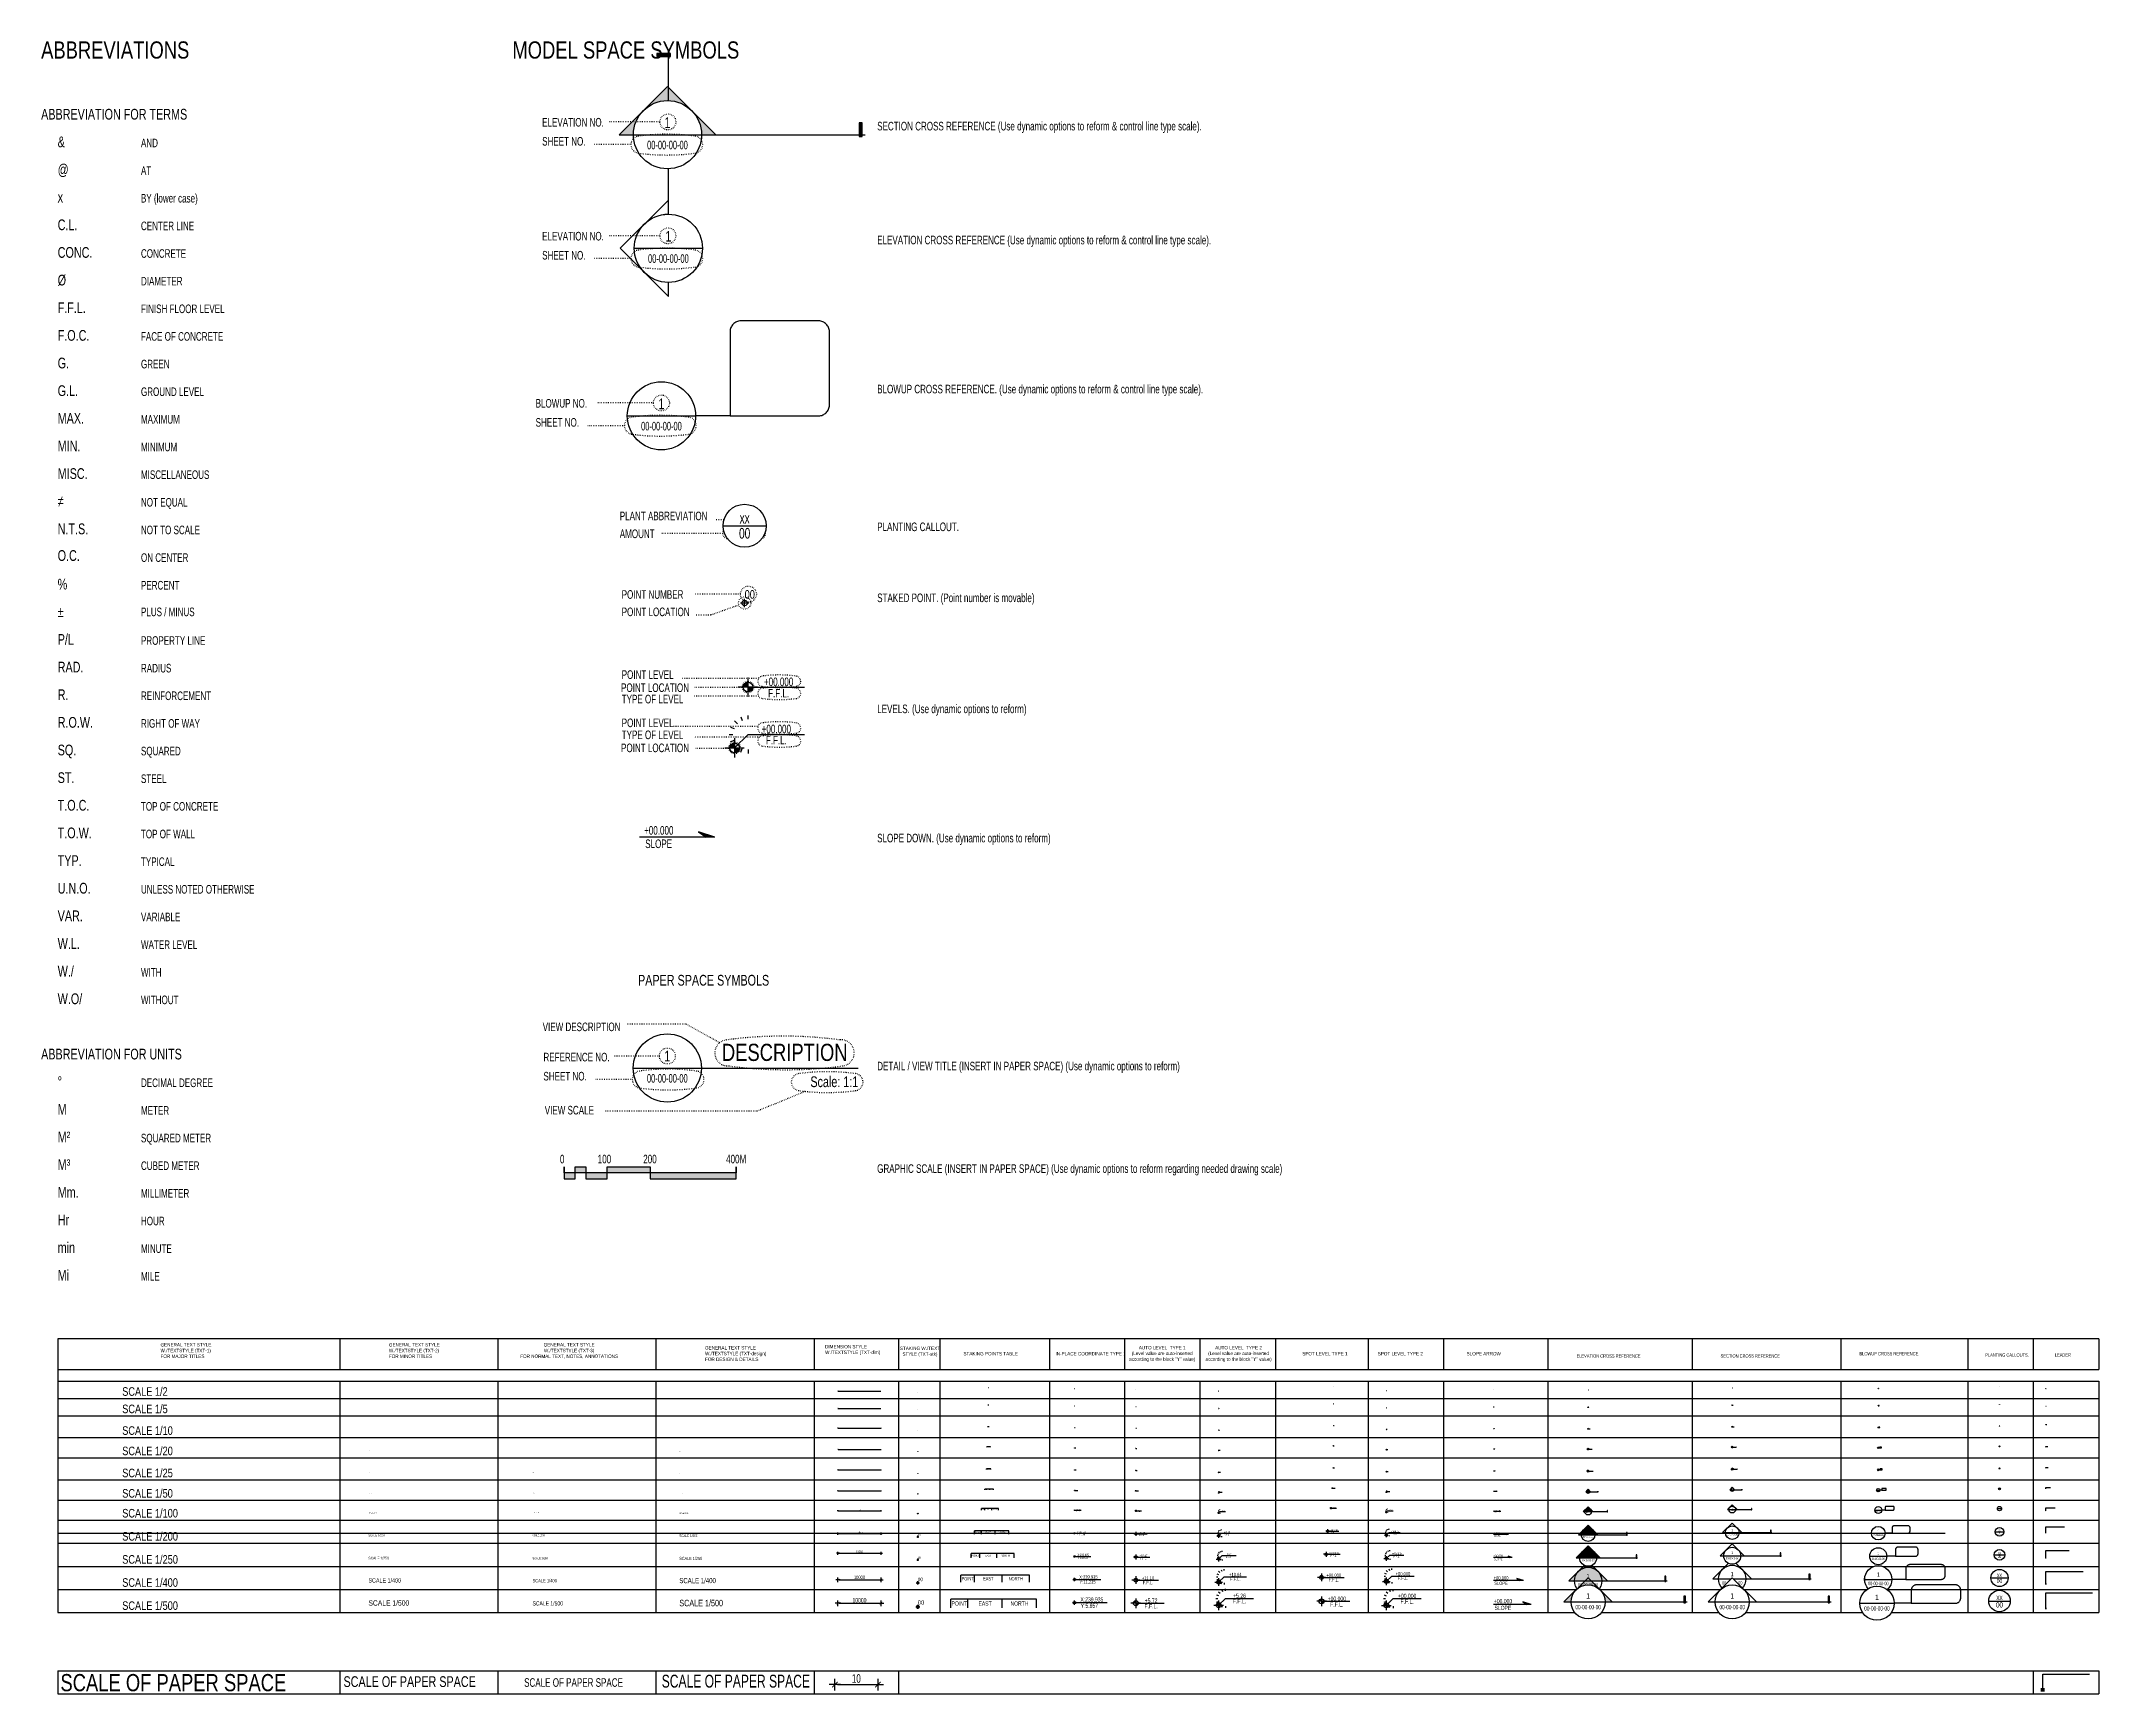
# Model space of a CAD drawing. Extents: x -1 to 478, y -15 to 369.
import ezdxf
from ezdxf.enums import TextEntityAlignment as Align

# ---------------------------------------------------------------- set-up
doc = ezdxf.new("R2010")
doc.units = 0
doc.header["$MEASUREMENT"] = 0
doc.linetypes.add('ACAD_ISO07W100', pattern=[3, 0, -3])
doc.linetypes.add('KH-Dash-dot-01', pattern=[18, 12, -3, 0, -3])
for name, color, linetype in [('LA-GNRL-Cross Reference', 161, 'Continuous'), ('LA-GNRL-Design Leader', 242, 'Continuous'), ('LA-GNRL-Design Text', 3, 'Continuous'), ('LA-GNRL-NOTES-Text-01', 183, 'Continuous'), ('LA-GNRL-NOTES-Text-02', 150, 'Continuous'), ('LA-GNRL-NOTES-Text-03', 240, 'Continuous'), ('LA-GNRL-Paper Space Symbols', 161, 'Continuous'), ('LA-GRAD-Slope Arrow', 131, 'Continuous'), ('LA-GRAD-Spot Levels', 242, 'Continuous'), ('LA-PLNT-GNRL-Callout Note', 161, 'Continuous'), ('LA-STAK-Dimensions', 180, 'Continuous'), ('LA-STAK-Staking In place Coordinate Symbol', 113, 'Continuous'), ('LA-STAK-Staking Point Symbol', 113, 'Continuous'), ('LA-STAK-Staking PointText', 240, 'Continuous'), ('LA-STAK-Staking Table', 220, 'Continuous')]:
    doc.layers.add(name, color=color, linetype=linetype)
doc.styles.get("Standard").update_dxf_attribs({"font": 'arial.ttf'})
doc.styles.add('TXT- (1)', font='gh-general font.shx', dxfattribs={"width": 0.8})
doc.styles.add('TXT- (2)', font='gh-general font.shx', dxfattribs={"width": 0.75})
doc.styles.add('TXT- (3)', font='gh-general font.shx', dxfattribs={"width": 0.7})
doc.styles.add('TXT- (design)', font='stylu.ttf', dxfattribs={"width": 0.7})
doc.styles.add('TXT- (dim)', font='gh-dimenion font.shx', dxfattribs={"width": 0.7})
doc.styles.add('TXT- (stk)', font='gh-staking font.shx', dxfattribs={"width": 0.8})
doc.dimstyles.new('DIM (1-10)', dxfattribs={"dimtxt": 0.02, "dimasz": 0.006, "dimexe": 0.09, "dimexo": 0, "dimgap": 0.004, "dimtad": 1, "dimdec": 0, "dimlfac": 1000, "dimzin": 0, "dimdsep": 46, "dimtxsty": 'TXT- (dim)', "dimblk1": 'PR-B-LA-GN-DimTick', "dimblk2": 'PR-B-LA-GN-DimTick', "dimsah": 1, "dimcen": 0.004, "dimse1": 1, "dimse2": 1, "dimclrd": 256, "dimclre": 9, "dimclrt": 100, "dimazin": 0, "dimtfac": 1, "dimtdec": 0, "dimtofl": 0, "dimtmove": 2, "dimatfit": 3, "dimldrblk": 'PR-B-LA-GN-Leader-Arrow', "dimfxl": 0.09, "dimtolj": 1, "dimarcsym": 0})
doc.dimstyles.new('DIM (1-100)', dxfattribs={"dimtxt": 0.2, "dimasz": 0.06, "dimexe": 0.09, "dimexo": 0, "dimgap": 0.04, "dimtad": 1, "dimdec": 0, "dimlfac": 1000, "dimzin": 0, "dimdsep": 46, "dimtxsty": 'TXT- (dim)', "dimblk1": 'PR-B-LA-GN-DimTick', "dimblk2": 'PR-B-LA-GN-DimTick', "dimsah": 1, "dimcen": 0.04, "dimse1": 1, "dimse2": 1, "dimclrd": 256, "dimclre": 9, "dimclrt": 100, "dimazin": 0, "dimtfac": 1, "dimtdec": 0, "dimtofl": 0, "dimtmove": 2, "dimatfit": 3, "dimldrblk": 'PR-B-LA-GN-Leader-Arrow', "dimfxl": 0.09, "dimtolj": 1, "dimarcsym": 0})
doc.dimstyles.new('DIM (1-2)', dxfattribs={"dimtxt": 0.004, "dimasz": 0.0012, "dimexe": 0.09, "dimexo": 0, "dimgap": 0.0008, "dimtad": 1, "dimdec": 0, "dimlfac": 1000, "dimzin": 0, "dimdsep": 46, "dimtxsty": 'TXT- (dim)', "dimblk1": 'PR-B-LA-GN-DimTick', "dimblk2": 'PR-B-LA-GN-DimTick', "dimsah": 1, "dimcen": 0.0008, "dimse1": 1, "dimse2": 1, "dimclrd": 256, "dimclre": 9, "dimclrt": 100, "dimazin": 0, "dimtfac": 1, "dimtdec": 0, "dimtofl": 0, "dimtmove": 2, "dimatfit": 3, "dimldrblk": 'PR-B-LA-GN-Leader-Arrow', "dimfxl": 0.09, "dimtolj": 1, "dimarcsym": 0})
doc.dimstyles.new('DIM (1-20)', dxfattribs={"dimtxt": 0.04, "dimasz": 0.012, "dimexe": 0.09, "dimexo": 0, "dimgap": 0.008, "dimtad": 1, "dimdec": 0, "dimlfac": 1000, "dimzin": 0, "dimdsep": 46, "dimtxsty": 'TXT- (dim)', "dimblk1": 'PR-B-LA-GN-DimTick', "dimblk2": 'PR-B-LA-GN-DimTick', "dimsah": 1, "dimcen": 0.008, "dimse1": 1, "dimse2": 1, "dimclrd": 256, "dimclre": 9, "dimclrt": 100, "dimazin": 0, "dimtfac": 1, "dimtdec": 0, "dimtofl": 0, "dimtmove": 2, "dimatfit": 3, "dimldrblk": 'PR-B-LA-GN-Leader-Arrow', "dimfxl": 0.09, "dimtolj": 1, "dimarcsym": 0})
doc.dimstyles.new('DIM (1-200)', dxfattribs={"dimtxt": 0.4, "dimasz": 0.12, "dimexe": 0.09, "dimexo": 0, "dimgap": 0.08, "dimtad": 1, "dimdec": 0, "dimlfac": 1000, "dimzin": 0, "dimdsep": 46, "dimtxsty": 'TXT- (dim)', "dimblk1": 'PR-B-LA-GN-DimTick', "dimblk2": 'PR-B-LA-GN-DimTick', "dimsah": 1, "dimcen": 0.08, "dimse1": 1, "dimse2": 1, "dimclrd": 256, "dimclre": 9, "dimclrt": 100, "dimazin": 0, "dimtfac": 1, "dimtdec": 0, "dimtofl": 0, "dimtmove": 2, "dimatfit": 3, "dimldrblk": 'PR-B-LA-GN-Leader-Arrow', "dimfxl": 0.09, "dimtolj": 1, "dimarcsym": 0})
doc.dimstyles.new('DIM (1-25)', dxfattribs={"dimtxt": 0.05, "dimasz": 0.015, "dimexe": 0.09, "dimexo": 0, "dimgap": 0.01, "dimtad": 1, "dimdec": 0, "dimlfac": 1000, "dimzin": 0, "dimdsep": 46, "dimtxsty": 'TXT- (dim)', "dimblk1": 'PR-B-LA-GN-DimTick', "dimblk2": 'PR-B-LA-GN-DimTick', "dimsah": 1, "dimcen": 0.01, "dimse1": 1, "dimse2": 1, "dimclrd": 256, "dimclre": 9, "dimclrt": 100, "dimazin": 0, "dimtfac": 1, "dimtdec": 0, "dimtofl": 0, "dimtmove": 2, "dimatfit": 3, "dimldrblk": 'PR-B-LA-GN-Leader-Arrow', "dimfxl": 0.09, "dimtolj": 1, "dimarcsym": 0})
doc.dimstyles.new('DIM (1-250)', dxfattribs={"dimtxt": 0.5, "dimasz": 0.15, "dimexe": 0.09, "dimexo": 0, "dimgap": 0.1, "dimtad": 1, "dimdec": 0, "dimlfac": 1000, "dimzin": 0, "dimdsep": 46, "dimtxsty": 'TXT- (dim)', "dimblk1": 'PR-B-LA-GN-DimTick', "dimblk2": 'PR-B-LA-GN-DimTick', "dimsah": 1, "dimcen": 0.1, "dimse1": 1, "dimse2": 1, "dimclrd": 256, "dimclre": 9, "dimclrt": 100, "dimazin": 0, "dimtfac": 1, "dimtdec": 0, "dimtofl": 0, "dimtmove": 2, "dimatfit": 3, "dimldrblk": 'PR-B-LA-GN-Leader-Arrow', "dimfxl": 0.09, "dimtolj": 1, "dimarcsym": 0})
doc.dimstyles.new('DIM (1-400)', dxfattribs={"dimtxt": 0.8, "dimasz": 0.24, "dimexe": 0.09, "dimexo": 0, "dimgap": 0.16, "dimtad": 1, "dimdec": 0, "dimlfac": 1000, "dimzin": 0, "dimdsep": 46, "dimtxsty": 'TXT- (dim)', "dimblk1": 'PR-B-LA-GN-DimTick', "dimblk2": 'PR-B-LA-GN-DimTick', "dimsah": 1, "dimcen": 0.16, "dimse1": 1, "dimse2": 1, "dimclrd": 256, "dimclre": 9, "dimclrt": 100, "dimazin": 0, "dimtfac": 1, "dimtdec": 0, "dimtofl": 0, "dimtmove": 2, "dimatfit": 3, "dimldrblk": 'PR-B-LA-GN-Leader-Arrow', "dimfxl": 0.09, "dimtolj": 1, "dimarcsym": 0})
doc.dimstyles.new('DIM (1-5)', dxfattribs={"dimtxt": 0.01, "dimasz": 0.003, "dimexe": 0.09, "dimexo": 0, "dimgap": 0.002, "dimtad": 1, "dimdec": 0, "dimlfac": 1000, "dimzin": 0, "dimdsep": 46, "dimtxsty": 'TXT- (dim)', "dimblk1": 'PR-B-LA-GN-DimTick', "dimblk2": 'PR-B-LA-GN-DimTick', "dimsah": 1, "dimcen": 0.002, "dimse1": 1, "dimse2": 1, "dimclrd": 256, "dimclre": 9, "dimclrt": 100, "dimazin": 0, "dimtfac": 1, "dimtdec": 0, "dimtofl": 0, "dimtmove": 2, "dimatfit": 3, "dimldrblk": 'PR-B-LA-GN-Leader-Arrow', "dimfxl": 0.09, "dimtolj": 1, "dimarcsym": 0})
doc.dimstyles.new('DIM (1-50)', dxfattribs={"dimtxt": 0.1, "dimasz": 0.03, "dimexe": 0.09, "dimexo": 0, "dimgap": 0.02, "dimtad": 1, "dimdec": 0, "dimlfac": 1000, "dimzin": 0, "dimdsep": 46, "dimtxsty": 'TXT- (dim)', "dimblk1": 'PR-B-LA-GN-DimTick', "dimblk2": 'PR-B-LA-GN-DimTick', "dimsah": 1, "dimcen": 0.02, "dimse1": 1, "dimse2": 1, "dimclrd": 256, "dimclre": 9, "dimclrt": 100, "dimazin": 0, "dimtfac": 1, "dimtdec": 0, "dimtofl": 0, "dimtmove": 2, "dimatfit": 3, "dimldrblk": 'PR-B-LA-GN-Leader-Arrow', "dimfxl": 0.09, "dimtolj": 1, "dimarcsym": 0})
doc.dimstyles.new('DIM (1-500)', dxfattribs={"dimtxt": 1, "dimasz": 0.3, "dimexe": 0.09, "dimexo": 0, "dimgap": 0.2, "dimtad": 1, "dimdec": 0, "dimlfac": 1000, "dimzin": 0, "dimdsep": 46, "dimtxsty": 'TXT- (dim)', "dimblk1": 'PR-B-LA-GN-DimTick', "dimblk2": 'PR-B-LA-GN-DimTick', "dimsah": 1, "dimcen": 0.2, "dimse1": 1, "dimse2": 1, "dimclrd": 256, "dimclre": 9, "dimclrt": 100, "dimazin": 0, "dimtfac": 1, "dimtdec": 0, "dimtofl": 0, "dimtmove": 2, "dimatfit": 3, "dimldrblk": 'PR-B-LA-GN-Leader-Arrow', "dimfxl": 0.09, "dimtolj": 1, "dimarcsym": 0})
doc.dimstyles.new('DIM- (PAPERSPACE)', dxfattribs={"dimtxt": 2, "dimasz": 0.6, "dimexe": 0.09, "dimexo": 0, "dimgap": 0.4, "dimtad": 1, "dimdec": 0, "dimzin": 0, "dimdsep": 46, "dimtxsty": 'TXT- (dim)', "dimblk1": 'PR-B-LA-GN-DimTick', "dimblk2": 'PR-B-LA-GN-DimTick', "dimsah": 1, "dimcen": 0.4, "dimse1": 1, "dimse2": 1, "dimclrd": 256, "dimclre": 9, "dimclrt": 100, "dimazin": 0, "dimtfac": 1, "dimtdec": 0, "dimtofl": 0, "dimtmove": 2, "dimatfit": 3, "dimldrblk": 'PR-B-LA-GN-Leader-Arrow', "dimfxl": 0.09, "dimtolj": 1, "dimarcsym": 0})

# ---------------------------------------------------------------- blocks, each defined once
blk = doc.blocks.new('PR-B-LA-GN-DimTick')
at = {"color": 90}
for p, q in [((-2.25, 0), (2.25, 0)), ((0, 2.25), (0, -2.25))]:
    blk.add_line(p, q, dxfattribs=at)
at = {"const_width": 0.375}
blk.add_lwpolyline([(-1.05, -1.05), (1.05, 1.05)], dxfattribs=at)
blk = doc.blocks.new('*D1')
at = {"layer": 'DEFPOINTS', "color": 0, "lineweight": 100, "transparency": 16777216}
for p in [(184.88, 12.07), (194.88, 12.07), (194.88, 11.18)]:
    blk.add_point(p, dxfattribs=at)
at = {"layer": 'LA-STAK-Dimensions', "lineweight": -2, "transparency": 16777216}
blk.add_line((185.12, 11.18), (194.64, 11.18), dxfattribs=at)
at = {"layer": 'LA-STAK-Dimensions', "lineweight": -2, "transparency": 16777216, "xscale": 0.24, "yscale": 0.24, "zscale": 0.24, "rotation": 180}
blk.add_blockref('PR-B-LA-GN-DimTick', (184.88, 11.18), dxfattribs=at)
at = {"layer": 'LA-STAK-Dimensions', "lineweight": -2, "transparency": 16777216, "xscale": 0.24, "yscale": 0.24, "zscale": 0.24}
blk.add_blockref('PR-B-LA-GN-DimTick', (194.88, 11.18), dxfattribs=at)
at = {"layer": 'LA-STAK-Dimensions', "color": 100, "transparency": 16777216, "insert": (189.88, 11.74), "char_height": 0.8, "attachment_point": 5, "style": 'TXT- (dim)'}
blk.add_mtext('\\A1;10000', dxfattribs=at)
blk = doc.blocks.new('PR-B-LA-GN-Leader-Arrow')
at = {"color": 0, "linetype": 'ByBlock', "lineweight": -2}
blk.add_line((-0.75, 0), (-1.5, 0), dxfattribs=at)
at = {"color": 0, "linetype": 'ByBlock'}
blk.add_solid([(-0.75, 0.75), (0.75, 0.75), (-0.75, -0.75), (0.75, -0.75)], dxfattribs=at)
blk = doc.blocks.new('*D2')
at = {"layer": 'DEFPOINTS', "color": 0, "lineweight": 100, "transparency": 16777216}
for p in [(184.88, 18.25), (194.88, 18.25), (194.88, 17.35)]:
    blk.add_point(p, dxfattribs=at)
at = {"layer": 'LA-STAK-Dimensions', "lineweight": -2, "transparency": 16777216}
blk.add_line((185.03, 17.35), (194.73, 17.35), dxfattribs=at)
at = {"layer": 'LA-STAK-Dimensions', "lineweight": -2, "transparency": 16777216, "xscale": 0.15, "yscale": 0.15, "zscale": 0.15, "rotation": 180}
blk.add_blockref('PR-B-LA-GN-DimTick', (184.88, 17.35), dxfattribs=at)
at = {"layer": 'LA-STAK-Dimensions', "lineweight": -2, "transparency": 16777216, "xscale": 0.15, "yscale": 0.15, "zscale": 0.15}
blk.add_blockref('PR-B-LA-GN-DimTick', (194.88, 17.35), dxfattribs=at)
at = {"layer": 'LA-STAK-Dimensions', "color": 100, "transparency": 16777216, "insert": (189.88, 17.7), "char_height": 0.5, "attachment_point": 5, "style": 'TXT- (dim)'}
blk.add_mtext('\\A1;10000', dxfattribs=at)
blk = doc.blocks.new('*D3')
at = {"layer": 'DEFPOINTS', "color": 0, "lineweight": 100, "transparency": 16777216}
for p in [(184.88, 22.83), (194.88, 22.83), (194.88, 21.93)]:
    blk.add_point(p, dxfattribs=at)
at = {"layer": 'LA-STAK-Dimensions', "lineweight": -2, "transparency": 16777216}
blk.add_line((185, 21.93), (194.76, 21.93), dxfattribs=at)
at = {"layer": 'LA-STAK-Dimensions', "lineweight": -2, "transparency": 16777216, "xscale": 0.12, "yscale": 0.12, "zscale": 0.12, "rotation": 180}
blk.add_blockref('PR-B-LA-GN-DimTick', (184.88, 21.93), dxfattribs=at)
at = {"layer": 'LA-STAK-Dimensions', "lineweight": -2, "transparency": 16777216, "xscale": 0.12, "yscale": 0.12, "zscale": 0.12}
blk.add_blockref('PR-B-LA-GN-DimTick', (194.88, 21.93), dxfattribs=at)
at = {"layer": 'LA-STAK-Dimensions', "color": 100, "transparency": 16777216, "insert": (189.88, 22.21), "char_height": 0.4, "attachment_point": 5, "style": 'TXT- (dim)'}
blk.add_mtext('\\A1;10000', dxfattribs=at)
blk = doc.blocks.new('*D4')
at = {"layer": 'DEFPOINTS', "color": 0, "lineweight": 100, "transparency": 16777216}
for p in [(184.88, 28.14), (194.88, 28.14), (194.88, 27.25)]:
    blk.add_point(p, dxfattribs=at)
at = {"layer": 'LA-STAK-Dimensions', "lineweight": -2, "transparency": 16777216}
blk.add_line((184.94, 27.25), (194.82, 27.25), dxfattribs=at)
at = {"layer": 'LA-STAK-Dimensions', "lineweight": -2, "transparency": 16777216, "xscale": 0.06, "yscale": 0.06, "zscale": 0.06, "rotation": 180}
blk.add_blockref('PR-B-LA-GN-DimTick', (184.88, 27.25), dxfattribs=at)
at = {"layer": 'LA-STAK-Dimensions', "lineweight": -2, "transparency": 16777216, "xscale": 0.06, "yscale": 0.06, "zscale": 0.06}
blk.add_blockref('PR-B-LA-GN-DimTick', (194.88, 27.25), dxfattribs=at)
at = {"layer": 'LA-STAK-Dimensions', "color": 100, "transparency": 16777216, "insert": (189.88, 27.39), "char_height": 0.2, "attachment_point": 5, "style": 'TXT- (dim)'}
blk.add_mtext('\\A1;10000', dxfattribs=at)
blk = doc.blocks.new('*D5')
at = {"layer": 'DEFPOINTS', "color": 0, "lineweight": 100, "transparency": 16777216}
for p in [(184.88, 32.79), (194.88, 32.79), (194.88, 31.89)]:
    blk.add_point(p, dxfattribs=at)
at = {"layer": 'LA-STAK-Dimensions', "lineweight": -2, "transparency": 16777216}
blk.add_line((184.91, 31.89), (194.85, 31.89), dxfattribs=at)
at = {"layer": 'LA-STAK-Dimensions', "lineweight": -2, "transparency": 16777216, "xscale": 0.03, "yscale": 0.03, "zscale": 0.03, "rotation": 180}
blk.add_blockref('PR-B-LA-GN-DimTick', (184.88, 31.89), dxfattribs=at)
at = {"layer": 'LA-STAK-Dimensions', "lineweight": -2, "transparency": 16777216, "xscale": 0.03, "yscale": 0.03, "zscale": 0.03}
blk.add_blockref('PR-B-LA-GN-DimTick', (194.88, 31.89), dxfattribs=at)
at = {"layer": 'LA-STAK-Dimensions', "color": 100, "transparency": 16777216, "insert": (189.88, 31.96), "char_height": 0.1, "attachment_point": 5, "style": 'TXT- (dim)'}
blk.add_mtext('\\A1;10000', dxfattribs=at)
blk = doc.blocks.new('*D6')
at = {"layer": 'DEFPOINTS', "color": 0, "lineweight": 100, "transparency": 16777216}
for p in [(184.88, 37.65), (194.88, 37.65), (194.88, 36.76)]:
    blk.add_point(p, dxfattribs=at)
at = {"layer": 'LA-STAK-Dimensions', "lineweight": -2, "transparency": 16777216}
blk.add_line((184.89, 36.76), (194.86, 36.76), dxfattribs=at)
at = {"layer": 'LA-STAK-Dimensions', "lineweight": -2, "transparency": 16777216, "xscale": 0.015, "yscale": 0.015, "zscale": 0.015, "rotation": 180}
blk.add_blockref('PR-B-LA-GN-DimTick', (184.88, 36.76), dxfattribs=at)
at = {"layer": 'LA-STAK-Dimensions', "lineweight": -2, "transparency": 16777216, "xscale": 0.015, "yscale": 0.015, "zscale": 0.015}
blk.add_blockref('PR-B-LA-GN-DimTick', (194.88, 36.76), dxfattribs=at)
at = {"layer": 'LA-STAK-Dimensions', "color": 100, "transparency": 16777216, "insert": (189.88, 36.79), "char_height": 0.05, "attachment_point": 5, "style": 'TXT- (dim)'}
blk.add_mtext('\\A1;10000', dxfattribs=at)
blk = doc.blocks.new('*D7')
at = {"layer": 'DEFPOINTS', "color": 0, "lineweight": 100, "transparency": 16777216}
for p in [(184.88, 42.41), (194.88, 42.41), (194.88, 41.51)]:
    blk.add_point(p, dxfattribs=at)
at = {"layer": 'LA-STAK-Dimensions', "lineweight": -2, "transparency": 16777216}
blk.add_line((184.89, 41.51), (194.87, 41.51), dxfattribs=at)
at = {"layer": 'LA-STAK-Dimensions', "lineweight": -2, "transparency": 16777216, "xscale": 0.012, "yscale": 0.012, "zscale": 0.012, "rotation": 180}
blk.add_blockref('PR-B-LA-GN-DimTick', (184.88, 41.51), dxfattribs=at)
at = {"layer": 'LA-STAK-Dimensions', "lineweight": -2, "transparency": 16777216, "xscale": 0.012, "yscale": 0.012, "zscale": 0.012}
blk.add_blockref('PR-B-LA-GN-DimTick', (194.88, 41.51), dxfattribs=at)
at = {"layer": 'LA-STAK-Dimensions', "color": 100, "transparency": 16777216, "insert": (189.88, 41.54), "char_height": 0.04, "attachment_point": 5, "style": 'TXT- (dim)'}
blk.add_mtext('\\A1;10000', dxfattribs=at)
blk = doc.blocks.new('*D8')
at = {"layer": 'DEFPOINTS', "color": 0, "lineweight": 100, "transparency": 16777216}
for p in [(184.88, 47.39), (194.88, 47.39), (194.88, 46.5)]:
    blk.add_point(p, dxfattribs=at)
at = {"layer": 'LA-STAK-Dimensions', "lineweight": -2, "transparency": 16777216}
blk.add_line((184.89, 46.5), (194.87, 46.5), dxfattribs=at)
at = {"layer": 'LA-STAK-Dimensions', "lineweight": -2, "transparency": 16777216, "xscale": 0.006, "yscale": 0.006, "zscale": 0.006, "rotation": 180}
blk.add_blockref('PR-B-LA-GN-DimTick', (184.88, 46.5), dxfattribs=at)
at = {"layer": 'LA-STAK-Dimensions', "lineweight": -2, "transparency": 16777216, "xscale": 0.006, "yscale": 0.006, "zscale": 0.006}
blk.add_blockref('PR-B-LA-GN-DimTick', (194.88, 46.5), dxfattribs=at)
at = {"layer": 'LA-STAK-Dimensions', "color": 100, "transparency": 16777216, "insert": (189.88, 46.51), "char_height": 0.02, "attachment_point": 5, "style": 'TXT- (dim)'}
blk.add_mtext('\\A1;10000', dxfattribs=at)
blk = doc.blocks.new('*D9')
at = {"layer": 'DEFPOINTS', "color": 0, "lineweight": 100, "transparency": 16777216}
for p in [(184.88, 51.96), (194.88, 51.96), (194.88, 51.06)]:
    blk.add_point(p, dxfattribs=at)
at = {"layer": 'LA-STAK-Dimensions', "lineweight": -2, "transparency": 16777216}
blk.add_line((184.88, 51.06), (194.88, 51.06), dxfattribs=at)
at = {"layer": 'LA-STAK-Dimensions', "lineweight": -2, "transparency": 16777216, "xscale": 0.003, "yscale": 0.003, "zscale": 0.003, "rotation": 180}
blk.add_blockref('PR-B-LA-GN-DimTick', (184.88, 51.06), dxfattribs=at)
at = {"layer": 'LA-STAK-Dimensions', "lineweight": -2, "transparency": 16777216, "xscale": 0.003, "yscale": 0.003, "zscale": 0.003}
blk.add_blockref('PR-B-LA-GN-DimTick', (194.88, 51.06), dxfattribs=at)
at = {"layer": 'LA-STAK-Dimensions', "color": 100, "transparency": 16777216, "insert": (189.88, 51.07), "char_height": 0.01, "attachment_point": 5, "style": 'TXT- (dim)'}
blk.add_mtext('\\A1;10000', dxfattribs=at)
blk = doc.blocks.new('*D10')
at = {"layer": 'DEFPOINTS', "color": 0, "lineweight": 100, "transparency": 16777216}
for p in [(184.88, 56), (194.88, 56), (194.88, 55.1)]:
    blk.add_point(p, dxfattribs=at)
at = {"layer": 'LA-STAK-Dimensions', "lineweight": -2, "transparency": 16777216}
blk.add_line((184.88, 55.1), (194.88, 55.1), dxfattribs=at)
at = {"layer": 'LA-STAK-Dimensions', "lineweight": -2, "transparency": 16777216, "xscale": 0.0012, "yscale": 0.0012, "zscale": 0.0012, "rotation": 180}
blk.add_blockref('PR-B-LA-GN-DimTick', (184.88, 55.1), dxfattribs=at)
at = {"layer": 'LA-STAK-Dimensions', "lineweight": -2, "transparency": 16777216, "xscale": 0.0012, "yscale": 0.0012, "zscale": 0.0012}
blk.add_blockref('PR-B-LA-GN-DimTick', (194.88, 55.1), dxfattribs=at)
at = {"layer": 'LA-STAK-Dimensions', "color": 100, "transparency": 16777216, "insert": (189.88, 55.1), "char_height": 0.004, "attachment_point": 5, "style": 'TXT- (dim)'}
blk.add_mtext('\\A1;10000', dxfattribs=at)
blk = doc.blocks.new('PR-B-LA-SK-StakingPoint')
for p, q in [((-0.001, 0), (0.001, 0)), ((0, -0.001), (0, 0.001))]:
    blk.add_line(p, q)
blk.add_ellipse((0, 0), major_axis=(0.000441, 0.000441), ratio=1, start_param=5.497787, end_param=11.780972)
at = {"layer": 'LA-STAK-Staking PointText', "style": 'TXT- (stk)', "width": 0.8}
blk.add_attdef('POINT#', (0, 0.001), '', height=0.002, dxfattribs=at)
blk = doc.blocks.new('PR-B-LA-SK-StakingTable')
for p, q in [((0, -0.004), (0, 0)), ((0.04, 0), (0, 0)), ((0.008, -0.004), (0.008, 0)), ((0.024, -0.004), (0.024, 0)), ((0.04, -0.004), (0.04, 0))]:
    blk.add_line(p, q)
at = {"layer": 'LA-GNRL-NOTES-Text-03', "style": 'TXT- (3)', "width": 0.7}
for tag, p in [('POINT', (0.004, -0.002)), ('EAST', (0.016, -0.002)), ('NORTH', (0.032, -0.002))]:
    blk.add_attdef(tag, text='', height=0.002, dxfattribs=at).set_placement(p, align=Align.MIDDLE)
blk = doc.blocks.new('*U59')
for points in [[(0, 0.00113, 0.414214), (-0.00113, 0), (0, 0)], [(0, -0.00113, 0.414214), (0.00113, 0), (0, 0)]]:
    blk.add_hatch(color=256).paths.add_polyline_path(points)
for p, q in [((0.00225, 0), (-0.00225, 0)), ((0, 0.00225), (0, -0.00225)), ((0.00113, 0), (0.01314, 0))]:
    blk.add_line(p, q)
blk.add_circle((0, 0), 0.00113)
at = {"layer": 'LA-GNRL-NOTES-Text-03', "style": 'TXT- (3)', "width": 0.7}
blk.add_attdef('LEVEL', text='', height=0.002, dxfattribs=at).set_placement((0.00713, -0.00038), align=Align.BOTTOM_CENTER)
blk.add_attdef('TYPE', text='', height=0.002, dxfattribs=at).set_placement((0.00713, -0.00042), align=Align.TOP_CENTER)
blk = doc.blocks.new('*U58')
for points in [[(0, 0.0011, 0.414214), (-0.0011, 0), (0, 0)], [(0, -0.0011, 0.414214), (0.0011, 0), (0, 0)]]:
    blk.add_hatch(color=256).paths.add_polyline_path(points)
for p, q in [((0.0023, 0), (-0.0023, 0)), ((0, 0.0023), (0, -0.0023)), ((0.0011, 0), (0.0131, 0))]:
    blk.add_line(p, q)
blk.add_circle((0, 0), 0.00113)
at = {"layer": 'LA-GNRL-NOTES-Text-03', "style": 'TXT- (3)', "width": 0.7}
blk.add_attdef('LEVEL', text='', height=0.002, dxfattribs=at).set_placement((0.0071, -0.0004), align=Align.BOTTOM_CENTER)
blk.add_attdef('TYPE', text='', height=0.002, dxfattribs=at).set_placement((0.0071, -0.0004), align=Align.TOP_CENTER)
blk = doc.blocks.new('*U75')
for points in [[(0, 0.00113, 0.414214), (-0.00113, 0), (0, 0)], [(0, -0.00113, 0.414214), (0.00113, 0), (0, 0)]]:
    blk.add_hatch(color=256).paths.add_polyline_path(points)
for p, q in [((-0.00225, 0), (0.00225, 0)), ((0, 0.00225), (0, -0.00225)), ((0.00314, 0.00314), (0.01628, 0.00314))]:
    blk.add_line(p, q)
blk.add_lwpolyline([(0.00314, 0.00314), (0, 0)])
blk.add_circle((0, 0), 0.00113)
at = {"layer": 'DEFPOINTS', "color": 251}
for points in [[(-0.0013, 0.00314), (-0.0004, 0.00314)], [(-0.00096, 0.00483), (-0.00013, 0.00449)], [(-0.00096, 0.00144), (-0.00013, 0.00178)], [(0, 0.00627), (0.00064, 0.00563)], [(0.00064, 0.00064), (0, 0)], [(0.00144, 0.00723), (0.00178, 0.0064)], [(0.00314, 0.00667), (0.00314, 0.00757)], [(0.00144, -0.00096), (0.00178, -0.00013)], [(0.00314, -0.0004), (0.00314, -0.0013)]]:
    blk.add_lwpolyline(points, dxfattribs=at)
at = {"layer": 'LA-GNRL-NOTES-Text-03', "style": 'TXT- (3)', "width": 0.7}
blk.add_attdef('LEVEL', text='', height=0.002, dxfattribs=at).set_placement((0.00971, 0.0028), align=Align.BOTTOM_CENTER)
blk.add_attdef('TYPE', text='', height=0.002, dxfattribs=at).set_placement((0.00971, 0.00281), align=Align.TOP_CENTER)
blk = doc.blocks.new('*U55')
h = blk.add_hatch(color=256)
h.dxf.hatch_style = 1
h.paths.add_polyline_path([(0.01367, 0.00124), (0.01547, 0), (0.0175, 0)])
for p, q in [((0.0175, 0), (0, 0)), ((0.0175, 0), (0.01367, 0.00124)), ((0.01367, 0.00124), (0.01547, 0))]:
    blk.add_line(p, q)
at = {"layer": 'LA-GNRL-NOTES-Text-03', "insert": (0.00442, -0.00052), "char_height": 0.002, "attachment_point": 2, "style": 'TXT- (3)'}
blk.add_mtext_dynamic_manual_height_columns('SLOPE ', width=0.0064113, gutter_width=1, heights=[0], dxfattribs=at)
at = {"layer": 'LA-GNRL-NOTES-Text-03', "style": 'TXT- (3)', "width": 0.7}
blk.add_attdef('LEVEL', text='', height=0.002, dxfattribs=at).set_placement((0.00445, 0), align=Align.BOTTOM_CENTER)
blk = doc.blocks.new('*U62')
blk.add_hatch(color=256).paths.add_polyline_path([(0.04533, 0.00274), (0.04462, 0.00274), (0.04462, -0.00044), (0.04533, -0.00044)])
blk.add_lwpolyline([(0.04533, 0.00274), (0.04462, 0.00274), (0.04462, -0.00044), (0.04533, -0.00044)], close=True)
at = {"linetype": 'KH-Dash-dot-01', "lineweight": 100}
blk.add_wipeout([(-0.00794, 0), (-0.00755, -0.00245), (-0.00642, -0.00467), (-0.00467, -0.00642), (-0.00245, -0.00755), (0, -0.00794), (0.00245, -0.00755), (0.00467, -0.00642), (0.00642, -0.00467), (0.00755, -0.00245), (0.00794, 0), (0.00755, 0.00245), (0.00642, 0.00467), (0.00467, 0.00642), (0.00245, 0.00755), (0, 0.00794), (-0.00245, 0.00755), (-0.00467, 0.00642), (-0.00642, 0.00467), (-0.00755, 0.00245)], dxfattribs=at)
h = blk.add_hatch(color=256)
edge = h.paths.add_edge_path()
edge.add_line((0.00794, 0), (0.01123, 0))
edge.add_line((0.01123, 0), (0, 0.01123))
edge.add_line((0, 0.01123), (-0.01123, 0))
edge.add_line((-0.01123, 0), (-0.00794, 0))
edge.add_arc((0, 0), 0.00794, 0, 180, ccw=False)
blk.add_line((-0.00794, 0), (0.00794, 0))
blk.add_lwpolyline([(0.00794, 0), (0.01123, 0), (0, 0.01123), (-0.01123, 0), (-0.00794, 0, -1)], format="xyb", close=True)
at = {"linetype": 'KH-Dash-dot-01', "ltscale": 0.5}
blk.add_lwpolyline([(0.00794, 0), (0.04604, 0)], dxfattribs=at)
blk.add_circle((0, 0), 0.00794)
at = {"layer": 'LA-GNRL-NOTES-Text-02', "style": 'TXT- (2)', "width": 0.75, "flags": 8}
blk.add_attdef('VIEWNUMBER', text='', height=0.0025, dxfattribs=at).set_placement((0, 0.00079), align=Align.BOTTOM_CENTER)
at = {"layer": 'LA-GNRL-NOTES-Text-03', "style": 'TXT- (3)', "width": 0.65, "flags": 8}
blk.add_attdef('SHEETNUMBER', text='', height=0.002, dxfattribs=at).set_placement((0, -0.0014), align=Align.TOP_CENTER)
blk = doc.blocks.new('*U60')
for points in [[(0, 0.00113, 0.414214), (-0.00113, 0), (0, 0)], [(0, -0.00113, 0.414214), (0.00113, 0), (0, 0)]]:
    blk.add_hatch(color=256).paths.add_polyline_path(points)
for p, q in [((0.00225, 0), (-0.00225, 0)), ((0, 0.00225), (0, -0.00225)), ((0.00113, 0), (0.01314, 0))]:
    blk.add_line(p, q)
blk.add_circle((0, 0), 0.00113)
at = {"layer": 'LA-GNRL-NOTES-Text-03', "style": 'TXT- (3)', "width": 0.7}
blk.add_attdef('LEVEL', text='', height=0.002, dxfattribs=at).set_placement((0.00713, -0.00038), align=Align.BOTTOM_CENTER)
blk.add_attdef('TYPE', text='', height=0.002, dxfattribs=at).set_placement((0.00713, -0.00042), align=Align.TOP_CENTER)
blk = doc.blocks.new('*U76')
for points in [[(0, 0.00113, 0.414214), (-0.00113, 0), (0, 0)], [(0, -0.00113, 0.414214), (0.00113, 0), (0, 0)]]:
    blk.add_hatch(color=256).paths.add_polyline_path(points)
for p, q in [((-0.00225, 0), (0.00225, 0)), ((0, 0.00225), (0, -0.00225)), ((0.00314, 0.00314), (0.01628, 0.00314))]:
    blk.add_line(p, q)
blk.add_lwpolyline([(0.00314, 0.00314), (0, 0)])
blk.add_circle((0, 0), 0.00113)
at = {"layer": 'DEFPOINTS', "color": 251}
for points in [[(-0.00096, 0.00483), (-0.00013, 0.00449)], [(0, 0.00627), (0.00064, 0.00563)], [(0.00144, 0.00723), (0.00178, 0.0064)], [(0.00314, 0.00667), (0.00314, 0.00757)], [(-0.0013, 0.00314), (-0.0004, 0.00314)], [(-0.00096, 0.00144), (-0.00013, 0.00178)], [(0.00064, 0.00064), (0, 0)], [(0.00144, -0.00096), (0.00178, -0.00013)], [(0.00314, -0.0004), (0.00314, -0.0013)]]:
    blk.add_lwpolyline(points, dxfattribs=at)
at = {"layer": 'LA-GNRL-NOTES-Text-03', "style": 'TXT- (3)', "width": 0.7}
blk.add_attdef('LEVEL', text='', height=0.002, dxfattribs=at).set_placement((0.00971, 0.0028), align=Align.BOTTOM_CENTER)
blk.add_attdef('TYPE', text='', height=0.002, dxfattribs=at).set_placement((0.00971, 0.00281), align=Align.TOP_CENTER)
blk = doc.blocks.new('*U56')
h = blk.add_hatch(color=256)
h.dxf.hatch_style = 1
h.paths.add_polyline_path([(0.01367, 0.00124), (0.01547, 0), (0.0175, 0)])
for p, q in [((0.0175, 0), (0, 0)), ((0.0175, 0), (0.01367, 0.00124)), ((0.01367, 0.00124), (0.01547, 0))]:
    blk.add_line(p, q)
at = {"layer": 'LA-GNRL-NOTES-Text-03', "insert": (0.00442, -0.00052), "char_height": 0.002, "attachment_point": 2, "style": 'TXT- (3)'}
blk.add_mtext_dynamic_manual_height_columns('SLOPE ', width=0.0064113, gutter_width=1, heights=[0], dxfattribs=at)
at = {"layer": 'LA-GNRL-NOTES-Text-03', "style": 'TXT- (3)', "width": 0.7}
blk.add_attdef('LEVEL', text='', height=0.002, dxfattribs=at).set_placement((0.00445, 0), align=Align.BOTTOM_CENTER)
blk = doc.blocks.new('*U27')
at = {"linetype": 'KH-Dash-dot-01', "ltscale": 0.5}
for p, q in [((0.01597, 0.01959), (0.01597, 0)), ((0.03658, 0.02209), (0.01847, 0.02209)), ((0.03908, 0.0025), (0.03908, 0.01959)), ((0.01597, 0), (0.03658, 0))]:
    blk.add_line(p, q, dxfattribs=at)
for centre, start, end in [((0.01847, 0.01959), 90, 180), ((0.03658, 0.01959), 0, 90), ((0.03658, 0.0025), 270, 0)]:
    blk.add_arc(centre, 0.0025, start, end, dxfattribs=at)
at = {"lineweight": 100}
blk.add_wipeout([(0.00406, -0.00682), (0.00599, -0.00521), (0.00715, -0.00345), (0.0078, -0.00149), (0.00794, 0), (0.00773, 0.00181), (0.0065, 0.00456), (0.00448, 0.00655), (0.00224, 0.00761), (-0.00021, 0.00793), (-0.00256, 0.00751), (-0.00475, 0.00636), (-0.00621, 0.00494), (-0.00728, 0.00316), (-0.00777, 0.00162), (-0.00794, 0), (-0.00776, -0.00168), (-0.00703, -0.00368), (-0.00598, -0.00522), (-0.00476, -0.00635), (-0.00312, -0.0073), (-0.00128, -0.00783), (0, -0.00794), (0.00218, -0.00763)], dxfattribs=at)
blk.add_line((-0.00794, 0), (0.00794, 0))
at = {"linetype": 'KH-Dash-dot-01', "ltscale": 0.5}
blk.add_lwpolyline([(0.01597, 0), (0.00794, 0)], dxfattribs=at)
blk.add_circle((0, 0), 0.00794)
at = {"layer": 'LA-GNRL-NOTES-Text-02', "style": 'TXT- (2)', "width": 0.75, "flags": 8}
blk.add_attdef('DETAIL-NUMBER', text='', height=0.0025, dxfattribs=at).set_placement((0, 0.00079), align=Align.BOTTOM_CENTER)
at = {"layer": 'LA-GNRL-NOTES-Text-03', "style": 'TXT- (3)', "width": 0.65, "flags": 8}
blk.add_attdef('SHEETNUMBER', text='', height=0.002, dxfattribs=at).set_placement((0, -0.0014), align=Align.TOP_CENTER)
blk = doc.blocks.new('PR-B-LA-PL-Planting-Callout')
at = {"lineweight": 100}
blk.add_wipeout([(0.00256, -0.00431), (0.00378, -0.00329), (0.00451, -0.00218), (0.00492, -0.00094), (0.00501, 0), (0.00488, 0.00115), (0.0041, 0.00288), (0.00283, 0.00414), (0.00141, 0.00481), (-0.00013, 0.00501), (-0.00162, 0.00474), (-0.003, 0.00402), (-0.00392, 0.00312), (-0.0046, 0.002), (-0.00491, 0.00102), (-0.00501, 0), (-0.0049, -0.00106), (-0.00444, -0.00233), (-0.00378, -0.00329), (-0.00301, -0.00401), (-0.00197, -0.00461), (-0.00081, -0.00495), (0, -0.00501), (0.00138, -0.00482)], dxfattribs=at)
blk.add_lwpolyline([(-0.005, 0), (0.005, 0)])
blk.add_circle((0, 0), 0.005)
at = {"layer": 'LA-GNRL-Design Text', "style": 'TXT- (design)', "width": 0.7}
for tag, p in [('PLANTING-ABR.', (0, 0.00177)), ('AMOUNT', (0, -0.00176))]:
    blk.add_attdef(tag, text='', height=0.0025, rotation=0.0344, dxfattribs=at).set_placement(p, align=Align.MIDDLE_CENTER)
blk = doc.blocks.new('*U25')
for p, q in [((-7.94, 0), (7.94, 0)), ((7.94, 0), (44.44, 0))]:
    blk.add_line(p, q)
blk.add_circle((0, 0), 7.94)
at = {"layer": 'LA-GNRL-NOTES-Text-01', "style": 'TXT- (1)', "width": 0.8}
blk.add_attdef('VIEW-DESCRIPTION', (12.7, 1.65), '', height=4, dxfattribs=at)
at = {"layer": 'LA-GNRL-NOTES-Text-02', "style": 'TXT- (2)', "width": 0.75, "flags": 8}
blk.add_attdef('DETAIL-NUMBER', text='', height=2.5, dxfattribs=at).set_placement((0, 0.79), align=Align.BOTTOM_CENTER)
blk.add_attdef('VPSCALE', text='', height=2.5, dxfattribs=at).set_placement((44.44, -1.94), align=Align.TOP_RIGHT)
at = {"layer": 'LA-GNRL-NOTES-Text-03', "style": 'TXT- (3)', "width": 0.65, "flags": 8}
blk.add_attdef('SHEETNUMBER', text='', height=2, dxfattribs=at).set_placement((0, -1.4), align=Align.TOP_CENTER)
blk = doc.blocks.new('*U22')
h = blk.add_hatch(color=256)
h.paths.add_polyline_path([(2.5, -1.38), (2.5, 0), (0, 0), (0, -1.38)])
h.paths.add_polyline_path([(5, 0), (5, -1.38), (10, -1.38), (10, 0)])
h.paths.add_polyline_path([(2.5, 1.38), (2.5, 0), (5, 0), (5, 1.38)])
h.paths.add_polyline_path([(20, 0), (20, 1.38), (10, 1.38), (10, 0)])
h.paths.add_polyline_path([(20, 0), (20, -1.38), (40, -1.38), (40, 0)])
blk.add_line((0, 0), (0, 1.38))
for points in [[(0, 1.38), (0, -1.38), (2.5, -1.38), (2.5, 1.38), (5, 1.38), (5, -1.38), (10, -1.38), (10, 1.38), (20, 1.38), (20, -1.38), (40, -1.38), (40, 1.38)], [(40, 0), (0, 0)], [(40, 1.38), (40, 0)]]:
    blk.add_lwpolyline(points)
at = {"layer": 'LA-GNRL-NOTES-Text-03', "style": 'TXT- (3)', "width": 0.7}
for s, p in [('0', (-0.49, 3.21)), ('100', (9.34, 3.21)), ('200', (19.93, 3.21)), ('400M', (40, 3.21))]:
    blk.add_text(s, height=2, dxfattribs=at).set_placement(p, align=Align.MIDDLE)
blk = doc.blocks.new('*D21')
at = {"layer": 'DEFPOINTS', "color": 0, "lineweight": 100, "transparency": 16777216}
for p in [(184.88, 6.61), (194.88, 6.61), (194.88, 5.71)]:
    blk.add_point(p, dxfattribs=at)
at = {"layer": 'LA-STAK-Dimensions', "lineweight": -2, "transparency": 16777216}
blk.add_line((185.18, 5.71), (194.58, 5.71), dxfattribs=at)
at = {"layer": 'LA-STAK-Dimensions', "lineweight": -2, "transparency": 16777216, "xscale": 0.3, "yscale": 0.3, "zscale": 0.3, "rotation": 180}
blk.add_blockref('PR-B-LA-GN-DimTick', (184.88, 5.71), dxfattribs=at)
at = {"layer": 'LA-STAK-Dimensions', "lineweight": -2, "transparency": 16777216, "xscale": 0.3, "yscale": 0.3, "zscale": 0.3}
blk.add_blockref('PR-B-LA-GN-DimTick', (194.88, 5.71), dxfattribs=at)
at = {"layer": 'LA-STAK-Dimensions', "color": 100, "transparency": 16777216, "insert": (189.88, 6.41), "char_height": 1, "attachment_point": 5, "style": 'TXT- (dim)'}
blk.add_mtext('\\A1;10000', dxfattribs=at)
blk = doc.blocks.new('*U64')
blk.add_hatch(color=256).paths.add_polyline_path([(0.04533, 0.00274), (0.04462, 0.00274), (0.04462, -0.00044), (0.04533, -0.00044)])
blk.add_lwpolyline([(0.04533, 0.00274), (0.04462, 0.00274), (0.04462, -0.00044), (0.04533, -0.00044)], close=True)
at = {"linetype": 'KH-Dash-dot-01', "lineweight": 100}
blk.add_wipeout([(-0.00794, 0), (-0.00755, -0.00245), (-0.00642, -0.00467), (-0.00467, -0.00642), (-0.00245, -0.00755), (0, -0.00794), (0.00245, -0.00755), (0.00467, -0.00642), (0.00642, -0.00467), (0.00755, -0.00245), (0.00794, 0), (0.00755, 0.00245), (0.00642, 0.00467), (0.00467, 0.00642), (0.00245, 0.00755), (0, 0.00794), (-0.00245, 0.00755), (-0.00467, 0.00642), (-0.00642, 0.00467), (-0.00755, 0.00245)], dxfattribs=at)
h = blk.add_hatch(color=256)
edge = h.paths.add_edge_path()
edge.add_line((0.00794, 0), (0.01123, 0))
edge.add_line((0.01123, 0), (0, 0.01123))
edge.add_line((0, 0.01123), (-0.01123, 0))
edge.add_line((-0.01123, 0), (-0.00794, 0))
edge.add_arc((0, 0), 0.00794, 0, 180, ccw=False)
blk.add_line((-0.00794, 0), (0.00794, 0))
blk.add_lwpolyline([(0.00794, 0), (0.01123, 0), (0, 0.01123), (-0.01123, 0), (-0.00794, 0, -1)], format="xyb", close=True)
at = {"linetype": 'KH-Dash-dot-01', "ltscale": 0.25}
blk.add_lwpolyline([(0.00794, 0), (0.04604, 0)], dxfattribs=at)
blk.add_circle((0, 0), 0.00794)
at = {"layer": 'LA-GNRL-NOTES-Text-02', "style": 'TXT- (2)', "width": 0.75, "flags": 8}
blk.add_attdef('VIEWNUMBER', text='', height=0.0025, dxfattribs=at).set_placement((0, 0.00079), align=Align.BOTTOM_CENTER)
at = {"layer": 'LA-GNRL-NOTES-Text-03', "style": 'TXT- (3)', "width": 0.65, "flags": 8}
blk.add_attdef('SHEETNUMBER', text='', height=0.002, dxfattribs=at).set_placement((0, -0.0014), align=Align.TOP_CENTER)
blk = doc.blocks.new('*U63')
blk.add_hatch(color=256).paths.add_polyline_path([(0.0453, 0.0027), (0.0446, 0.0027), (0.0446, -0.0004), (0.0453, -0.0004)])
blk.add_lwpolyline([(0.0453, 0.0027), (0.0446, 0.0027), (0.0446, -0.0004), (0.0453, -0.0004)], close=True)
at = {"linetype": 'KH-Dash-dot-01', "lineweight": 100}
blk.add_wipeout([(-0.0079, 0), (-0.0075, -0.0025), (-0.0064, -0.0047), (-0.0047, -0.0064), (-0.0025, -0.0075), (0, -0.0079), (0.0025, -0.0075), (0.0047, -0.0064), (0.0064, -0.0047), (0.0075, -0.0025), (0.0079, 0), (0.0075, 0.0025), (0.0064, 0.0047), (0.0047, 0.0064), (0.0025, 0.0075), (0, 0.0079), (-0.0025, 0.0075), (-0.0047, 0.0064), (-0.0064, 0.0047), (-0.0075, 0.0025)], dxfattribs=at)
h = blk.add_hatch(color=256)
edge = h.paths.add_edge_path()
edge.add_line((0.0079, 0), (0.0112, 0))
edge.add_line((0.0112, 0), (0, 0.0112))
edge.add_line((0, 0.0112), (-0.0112, 0))
edge.add_line((-0.0112, 0), (-0.0079, 0))
edge.add_arc((0, 0), 0.00794, 0, 180, ccw=False)
blk.add_line((-0.0079, 0), (0.0079, 0))
blk.add_lwpolyline([(0.0079, 0), (0.0112, 0), (0, 0.0112), (-0.0112, 0), (-0.0079, 0, -1)], format="xyb", close=True)
at = {"linetype": 'KH-Dash-dot-01', "ltscale": 0.2}
blk.add_lwpolyline([(0.0079, 0), (0.046, 0)], dxfattribs=at)
blk.add_circle((0, 0), 0.00794)
at = {"layer": 'LA-GNRL-NOTES-Text-02', "style": 'TXT- (2)', "width": 0.75, "flags": 8}
blk.add_attdef('VIEWNUMBER', text='', height=0.0025, dxfattribs=at).set_placement((0, 0.0008), align=Align.BOTTOM_CENTER)
at = {"layer": 'LA-GNRL-NOTES-Text-03', "style": 'TXT- (3)', "width": 0.65, "flags": 8}
blk.add_attdef('SHEETNUMBER', text='', height=0.002, dxfattribs=at).set_placement((0, -0.0014), align=Align.TOP_CENTER)
blk = doc.blocks.new('*U65')
blk.add_hatch(color=256).paths.add_polyline_path([(0.0453, 0.0027), (0.0446, 0.0027), (0.0446, -0.0004), (0.0453, -0.0004)])
blk.add_lwpolyline([(0.0453, 0.0027), (0.0446, 0.0027), (0.0446, -0.0004), (0.0453, -0.0004)], close=True)
at = {"linetype": 'KH-Dash-dot-01', "lineweight": 100}
blk.add_wipeout([(-0.0079, 0), (-0.0075, -0.0025), (-0.0064, -0.0047), (-0.0047, -0.0064), (-0.0025, -0.0075), (0, -0.0079), (0.0025, -0.0075), (0.0047, -0.0064), (0.0064, -0.0047), (0.0075, -0.0025), (0.0079, 0), (0.0075, 0.0025), (0.0064, 0.0047), (0.0047, 0.0064), (0.0025, 0.0075), (0, 0.0079), (-0.0025, 0.0075), (-0.0047, 0.0064), (-0.0064, 0.0047), (-0.0075, 0.0025)], dxfattribs=at)
h = blk.add_hatch(color=256)
edge = h.paths.add_edge_path()
edge.add_line((0.0079, 0), (0.0112, 0))
edge.add_line((0.0112, 0), (0, 0.0112))
edge.add_line((0, 0.0112), (-0.0112, 0))
edge.add_line((-0.0112, 0), (-0.0079, 0))
edge.add_arc((0, 0), 0.00794, 0, 180, ccw=False)
blk.add_line((-0.0079, 0), (0.0079, 0))
blk.add_lwpolyline([(0.0079, 0), (0.0112, 0), (0, 0.0112), (-0.0112, 0), (-0.0079, 0, -1)], format="xyb", close=True)
at = {"linetype": 'KH-Dash-dot-01', "ltscale": 0.125}
blk.add_lwpolyline([(0.0079, 0), (0.046, 0)], dxfattribs=at)
blk.add_circle((0, 0), 0.00794)
at = {"layer": 'LA-GNRL-NOTES-Text-02', "style": 'TXT- (2)', "width": 0.75, "flags": 8}
blk.add_attdef('VIEWNUMBER', text='', height=0.0025, dxfattribs=at).set_placement((0, 0.0008), align=Align.BOTTOM_CENTER)
at = {"layer": 'LA-GNRL-NOTES-Text-03', "style": 'TXT- (3)', "width": 0.65, "flags": 8}
blk.add_attdef('SHEETNUMBER', text='', height=0.002, dxfattribs=at).set_placement((0, -0.0014), align=Align.TOP_CENTER)
blk = doc.blocks.new('*U66')
blk.add_hatch(color=256).paths.add_polyline_path([(0.0453, 0.0027), (0.0446, 0.0027), (0.0446, -0.0004), (0.0453, -0.0004)])
blk.add_lwpolyline([(0.0453, 0.0027), (0.0446, 0.0027), (0.0446, -0.0004), (0.0453, -0.0004)], close=True)
at = {"linetype": 'KH-Dash-dot-01', "lineweight": 100}
blk.add_wipeout([(-0.0079, 0), (-0.0075, -0.0025), (-0.0064, -0.0047), (-0.0047, -0.0064), (-0.0025, -0.0075), (0, -0.0079), (0.0025, -0.0075), (0.0047, -0.0064), (0.0064, -0.0047), (0.0075, -0.0025), (0.0079, 0), (0.0075, 0.0025), (0.0064, 0.0047), (0.0047, 0.0064), (0.0025, 0.0075), (0, 0.0079), (-0.0025, 0.0075), (-0.0047, 0.0064), (-0.0064, 0.0047), (-0.0075, 0.0025)], dxfattribs=at)
h = blk.add_hatch(color=256)
edge = h.paths.add_edge_path()
edge.add_line((0.0079, 0), (0.0112, 0))
edge.add_line((0.0112, 0), (0, 0.0112))
edge.add_line((0, 0.0112), (-0.0112, 0))
edge.add_line((-0.0112, 0), (-0.0079, 0))
edge.add_arc((0, 0), 0.00794, 0, 180, ccw=False)
blk.add_line((-0.0079, 0), (0.0079, 0))
blk.add_lwpolyline([(0.0079, 0), (0.0112, 0), (0, 0.0112), (-0.0112, 0), (-0.0079, 0, -1)], format="xyb", close=True)
at = {"linetype": 'KH-Dash-dot-01', "ltscale": 0.1}
blk.add_lwpolyline([(0.0079, 0), (0.046, 0)], dxfattribs=at)
blk.add_circle((0, 0), 0.00794)
at = {"layer": 'LA-GNRL-NOTES-Text-02', "style": 'TXT- (2)', "width": 0.75, "flags": 8}
blk.add_attdef('VIEWNUMBER', text='', height=0.0025, dxfattribs=at).set_placement((0, 0.0008), align=Align.BOTTOM_CENTER)
at = {"layer": 'LA-GNRL-NOTES-Text-03', "style": 'TXT- (3)', "width": 0.65, "flags": 8}
blk.add_attdef('SHEETNUMBER', text='', height=0.002, dxfattribs=at).set_placement((0, -0.0014), align=Align.TOP_CENTER)
blk = doc.blocks.new('*U67')
blk.add_hatch(color=256).paths.add_polyline_path([(0.0453, 0.0027), (0.0446, 0.0027), (0.0446, -0.0004), (0.0453, -0.0004)])
blk.add_lwpolyline([(0.0453, 0.0027), (0.0446, 0.0027), (0.0446, -0.0004), (0.0453, -0.0004)], close=True)
at = {"linetype": 'KH-Dash-dot-01', "lineweight": 100}
blk.add_wipeout([(-0.0079, 0), (-0.0075, -0.0025), (-0.0064, -0.0047), (-0.0047, -0.0064), (-0.0025, -0.0075), (0, -0.0079), (0.0025, -0.0075), (0.0047, -0.0064), (0.0064, -0.0047), (0.0075, -0.0025), (0.0079, 0), (0.0075, 0.0025), (0.0064, 0.0047), (0.0047, 0.0064), (0.0025, 0.0075), (0, 0.0079), (-0.0025, 0.0075), (-0.0047, 0.0064), (-0.0064, 0.0047), (-0.0075, 0.0025)], dxfattribs=at)
h = blk.add_hatch(color=256)
edge = h.paths.add_edge_path()
edge.add_line((0.0079, 0), (0.0112, 0))
edge.add_line((0.0112, 0), (0, 0.0112))
edge.add_line((0, 0.0112), (-0.0112, 0))
edge.add_line((-0.0112, 0), (-0.0079, 0))
edge.add_arc((0, 0), 0.00794, 0, 180, ccw=False)
blk.add_line((-0.0079, 0), (0.0079, 0))
blk.add_lwpolyline([(0.0079, 0), (0.0112, 0), (0, 0.0112), (-0.0112, 0), (-0.0079, 0, -1)], format="xyb", close=True)
at = {"linetype": 'KH-Dash-dot-01', "ltscale": 0.05}
blk.add_lwpolyline([(0.0079, 0), (0.046, 0)], dxfattribs=at)
blk.add_circle((0, 0), 0.00794)
at = {"layer": 'LA-GNRL-NOTES-Text-02', "style": 'TXT- (2)', "width": 0.75, "flags": 8}
blk.add_attdef('VIEWNUMBER', text='', height=0.0025, dxfattribs=at).set_placement((0, 0.0008), align=Align.BOTTOM_CENTER)
at = {"layer": 'LA-GNRL-NOTES-Text-03', "style": 'TXT- (3)', "width": 0.65, "flags": 8}
blk.add_attdef('SHEETNUMBER', text='', height=0.002, dxfattribs=at).set_placement((0, -0.0014), align=Align.TOP_CENTER)
blk = doc.blocks.new('*U68')
at = {"linetype": 'KH-Dash-dot-01', "lineweight": 100}
blk.add_wipeout([(-0.0079, 0), (-0.0075, -0.0025), (-0.0064, -0.0047), (-0.0047, -0.0064), (-0.0025, -0.0075), (0, -0.0079), (0.0025, -0.0075), (0.0047, -0.0064), (0.0064, -0.0047), (0.0075, -0.0025), (0.0079, 0), (0.0075, 0.0025), (0.0064, 0.0047), (0.0047, 0.0064), (0.0025, 0.0075), (0, 0.0079), (-0.0025, 0.0075), (-0.0047, 0.0064), (-0.0064, 0.0047), (-0.0075, 0.0025)], dxfattribs=at)
h = blk.add_hatch(color=256)
edge = h.paths.add_edge_path()
edge.add_line((0.0079, 0), (0.0112, 0))
edge.add_line((0.0112, 0), (0, 0.0112))
edge.add_line((0, 0.0112), (-0.0112, 0))
edge.add_line((-0.0112, 0), (-0.0079, 0))
edge.add_arc((0, 0), 0.00794, 0, 180, ccw=False)
blk.add_hatch(color=256).paths.add_polyline_path([(0.0453, 0.0027), (0.0446, 0.0027), (0.0446, -0.0004), (0.0453, -0.0004)])
blk.add_line((-0.0079, 0), (0.0079, 0))
blk.add_lwpolyline([(0.0079, 0), (0.0112, 0), (0, 0.0112), (-0.0112, 0), (-0.0079, 0, -1)], format="xyb", close=True)
at = {"linetype": 'KH-Dash-dot-01', "ltscale": 0.025}
blk.add_lwpolyline([(0.0079, 0), (0.046, 0)], dxfattribs=at)
blk.add_lwpolyline([(0.0453, 0.0027), (0.0446, 0.0027), (0.0446, -0.0004), (0.0453, -0.0004)], close=True)
blk.add_circle((0, 0), 0.00794)
at = {"layer": 'LA-GNRL-NOTES-Text-02', "style": 'TXT- (2)', "width": 0.75, "flags": 8}
blk.add_attdef('VIEWNUMBER', text='', height=0.0025, dxfattribs=at).set_placement((0, 0.0008), align=Align.BOTTOM_CENTER)
at = {"layer": 'LA-GNRL-NOTES-Text-03', "style": 'TXT- (3)', "width": 0.65, "flags": 8}
blk.add_attdef('SHEETNUMBER', text='', height=0.002, dxfattribs=at).set_placement((0, -0.0014), align=Align.TOP_CENTER)
blk = doc.blocks.new('*U69')
at = {"linetype": 'KH-Dash-dot-01', "lineweight": 100}
blk.add_wipeout([(-0.008, 0), (-0.008, -0.002), (-0.006, -0.005), (-0.005, -0.006), (-0.002, -0.008), (0, -0.008), (0.002, -0.008), (0.005, -0.006), (0.006, -0.005), (0.008, -0.002), (0.008, 0), (0.008, 0.002), (0.006, 0.005), (0.005, 0.006), (0.002, 0.008), (0, 0.008), (-0.002, 0.008), (-0.005, 0.006), (-0.006, 0.005), (-0.008, 0.002)], dxfattribs=at)
h = blk.add_hatch(color=256)
edge = h.paths.add_edge_path()
edge.add_line((0.008, 0), (0.011, 0))
edge.add_line((0.011, 0), (0, 0.011))
edge.add_line((0, 0.011), (-0.011, 0))
edge.add_line((-0.011, 0), (-0.008, 0))
edge.add_arc((0, 0), 0.00794, 0, 180, ccw=False)
blk.add_hatch(color=256).paths.add_polyline_path([(0.045, 0.003), (0.045, 0.003), (0.045, 0), (0.045, 0)])
blk.add_line((-0.008, 0), (0.008, 0))
blk.add_lwpolyline([(0.008, 0), (0.011, 0), (0, 0.011), (-0.011, 0), (-0.008, 0, -1)], format="xyb", close=True)
at = {"linetype": 'KH-Dash-dot-01', "ltscale": 0.0125}
blk.add_lwpolyline([(0.008, 0), (0.046, 0)], dxfattribs=at)
blk.add_lwpolyline([(0.045, 0.003), (0.045, 0.003), (0.045, 0), (0.045, 0)], close=True)
blk.add_circle((0, 0), 0.00794)
at = {"layer": 'LA-GNRL-NOTES-Text-02', "style": 'TXT- (2)', "width": 0.75, "flags": 8}
blk.add_attdef('VIEWNUMBER', text='', height=0.0025, dxfattribs=at).set_placement((0, 0.001), align=Align.BOTTOM_CENTER)
at = {"layer": 'LA-GNRL-NOTES-Text-03', "style": 'TXT- (3)', "width": 0.65, "flags": 8}
blk.add_attdef('SHEETNUMBER', text='', height=0.002, dxfattribs=at).set_placement((0, -0.001), align=Align.TOP_CENTER)
blk = doc.blocks.new('*U70')
at = {"linetype": 'KH-Dash-dot-01', "lineweight": 100}
blk.add_wipeout([(-0.008, 0), (-0.008, -0.002), (-0.006, -0.005), (-0.005, -0.006), (-0.002, -0.008), (0, -0.008), (0.002, -0.008), (0.005, -0.006), (0.006, -0.005), (0.008, -0.002), (0.008, 0), (0.008, 0.002), (0.006, 0.005), (0.005, 0.006), (0.002, 0.008), (0, 0.008), (-0.002, 0.008), (-0.005, 0.006), (-0.006, 0.005), (-0.008, 0.002)], dxfattribs=at)
h = blk.add_hatch(color=256)
edge = h.paths.add_edge_path()
edge.add_line((0.008, 0), (0.011, 0))
edge.add_line((0.011, 0), (0, 0.011))
edge.add_line((0, 0.011), (-0.011, 0))
edge.add_line((-0.011, 0), (-0.008, 0))
edge.add_arc((0, 0), 0.00794, 0, 180, ccw=False)
blk.add_hatch(color=256).paths.add_polyline_path([(0.045, 0.003), (0.045, 0.003), (0.045, 0), (0.045, 0)])
blk.add_line((-0.008, 0), (0.008, 0))
blk.add_lwpolyline([(0.008, 0), (0.011, 0), (0, 0.011), (-0.011, 0), (-0.008, 0, -1)], format="xyb", close=True)
at = {"linetype": 'KH-Dash-dot-01', "ltscale": 0.01}
blk.add_lwpolyline([(0.008, 0), (0.046, 0)], dxfattribs=at)
blk.add_lwpolyline([(0.045, 0.003), (0.045, 0.003), (0.045, 0), (0.045, 0)], close=True)
blk.add_circle((0, 0), 0.00794)
at = {"layer": 'LA-GNRL-NOTES-Text-02', "style": 'TXT- (2)', "width": 0.75, "flags": 8}
blk.add_attdef('VIEWNUMBER', text='', height=0.0025, dxfattribs=at).set_placement((0, 0.001), align=Align.BOTTOM_CENTER)
at = {"layer": 'LA-GNRL-NOTES-Text-03', "style": 'TXT- (3)', "width": 0.65, "flags": 8}
blk.add_attdef('SHEETNUMBER', text='', height=0.002, dxfattribs=at).set_placement((0, -0.001), align=Align.TOP_CENTER)
blk = doc.blocks.new('*U71')
at = {"linetype": 'KH-Dash-dot-01', "lineweight": 100}
blk.add_wipeout([(-0.008, 0), (-0.008, -0.002), (-0.006, -0.005), (-0.005, -0.006), (-0.002, -0.008), (0, -0.008), (0.002, -0.008), (0.005, -0.006), (0.006, -0.005), (0.008, -0.002), (0.008, 0), (0.008, 0.002), (0.006, 0.005), (0.005, 0.006), (0.002, 0.008), (0, 0.008), (-0.002, 0.008), (-0.005, 0.006), (-0.006, 0.005), (-0.008, 0.002)], dxfattribs=at)
h = blk.add_hatch(color=256)
edge = h.paths.add_edge_path()
edge.add_line((0.008, 0), (0.011, 0))
edge.add_line((0.011, 0), (0, 0.011))
edge.add_line((0, 0.011), (-0.011, 0))
edge.add_line((-0.011, 0), (-0.008, 0))
edge.add_arc((0, 0), 0.00794, 0, 180, ccw=False)
blk.add_hatch(color=256).paths.add_polyline_path([(0.045, 0.003), (0.045, 0.003), (0.045, 0), (0.045, 0)])
blk.add_line((-0.008, 0), (0.008, 0))
blk.add_lwpolyline([(0.008, 0), (0.011, 0), (0, 0.011), (-0.011, 0), (-0.008, 0, -1)], format="xyb", close=True)
at = {"linetype": 'KH-Dash-dot-01', "ltscale": 0.005}
blk.add_lwpolyline([(0.008, 0), (0.046, 0)], dxfattribs=at)
blk.add_lwpolyline([(0.045, 0.003), (0.045, 0.003), (0.045, 0), (0.045, 0)], close=True)
blk.add_circle((0, 0), 0.00794)
at = {"layer": 'LA-GNRL-NOTES-Text-02', "style": 'TXT- (2)', "width": 0.75, "flags": 8}
blk.add_attdef('VIEWNUMBER', text='', height=0.0025, dxfattribs=at).set_placement((0, 0.001), align=Align.BOTTOM_CENTER)
at = {"layer": 'LA-GNRL-NOTES-Text-03', "style": 'TXT- (3)', "width": 0.65, "flags": 8}
blk.add_attdef('SHEETNUMBER', text='', height=0.002, dxfattribs=at).set_placement((0, -0.001), align=Align.TOP_CENTER)
blk = doc.blocks.new('*U72')
at = {"linetype": 'KH-Dash-dot-01', "lineweight": 100}
blk.add_wipeout([(-0.008, 0), (-0.008, -0.002), (-0.006, -0.005), (-0.005, -0.006), (-0.002, -0.008), (0, -0.008), (0.002, -0.008), (0.005, -0.006), (0.006, -0.005), (0.008, -0.002), (0.008, 0), (0.008, 0.002), (0.006, 0.005), (0.005, 0.006), (0.002, 0.008), (0, 0.008), (-0.002, 0.008), (-0.005, 0.006), (-0.006, 0.005), (-0.008, 0.002)], dxfattribs=at)
h = blk.add_hatch(color=256)
edge = h.paths.add_edge_path()
edge.add_line((0.008, 0), (0.011, 0))
edge.add_line((0.011, 0), (0, 0.011))
edge.add_line((0, 0.011), (-0.011, 0))
edge.add_line((-0.011, 0), (-0.008, 0))
edge.add_arc((0, 0), 0.00794, 0, 180, ccw=False)
blk.add_hatch(color=256).paths.add_polyline_path([(0.045, 0.003), (0.045, 0.003), (0.045, 0), (0.045, 0)])
blk.add_line((-0.008, 0), (0.008, 0))
blk.add_lwpolyline([(0.008, 0), (0.011, 0), (0, 0.011), (-0.011, 0), (-0.008, 0, -1)], format="xyb", close=True)
at = {"linetype": 'KH-Dash-dot-01', "ltscale": 0.0025}
blk.add_lwpolyline([(0.008, 0), (0.046, 0)], dxfattribs=at)
blk.add_lwpolyline([(0.045, 0.003), (0.045, 0.003), (0.045, 0), (0.045, 0)], close=True)
blk.add_circle((0, 0), 0.00794)
at = {"layer": 'LA-GNRL-NOTES-Text-02', "style": 'TXT- (2)', "width": 0.75, "flags": 8}
blk.add_attdef('VIEWNUMBER', text='', height=0.0025, dxfattribs=at).set_placement((0, 0.001), align=Align.BOTTOM_CENTER)
at = {"layer": 'LA-GNRL-NOTES-Text-03', "style": 'TXT- (3)', "width": 0.65, "flags": 8}
blk.add_attdef('SHEETNUMBER', text='', height=0.002, dxfattribs=at).set_placement((0, -0.001), align=Align.TOP_CENTER)
blk = doc.blocks.new('*U61')
h = blk.add_hatch(color=256)
edge = h.paths.add_edge_path()
edge.add_line((0.01, 0), (0.01, 0))
edge.add_line((0.01, 0), (0, 0.01))
edge.add_line((0, 0.01), (-0.01, 0))
edge.add_line((-0.01, 0), (-0.01, 0))
edge.add_arc((0, 0), 0.00794, 0, 180, ccw=False)
blk.add_hatch(color=256).paths.add_polyline_path([(0.05, 0), (0.04, 0), (0.04, 0), (0.05, 0)])
blk.add_line((-0.01, 0), (0.01, 0))
blk.add_lwpolyline([(0.01, 0), (0.01, 0), (0, 0.01), (-0.01, 0), (-0.01, 0, -1)], format="xyb", close=True)
at = {"linetype": 'KH-Dash-dot-01', "ltscale": 0.001}
blk.add_lwpolyline([(0.01, 0), (0.05, 0)], dxfattribs=at)
blk.add_lwpolyline([(0.05, 0), (0.04, 0), (0.04, 0), (0.05, 0)], close=True)
blk.add_circle((0, 0), 0.00794)
at = {"layer": 'LA-GNRL-NOTES-Text-02', "style": 'TXT- (2)', "width": 0.75, "flags": 8}
blk.add_attdef('VIEWNUMBER', text='', height=0.0025, dxfattribs=at).set_placement((0, 0), align=Align.BOTTOM_CENTER)
at = {"layer": 'LA-GNRL-NOTES-Text-03', "style": 'TXT- (3)', "width": 0.65, "flags": 8}
blk.add_attdef('SHEETNUMBER', text='', height=0.002, dxfattribs=at).set_placement((0, 0), align=Align.TOP_CENTER)
blk = doc.blocks.new('*D24')
at = {"layer": 'DEFPOINTS', "color": 0, "lineweight": 100, "transparency": 16777216}
for p in [(184.15, -12.32), (194.15, -12.32), (194.15, -13.22)]:
    blk.add_point(p, dxfattribs=at)
at = {"layer": 'LA-STAK-Dimensions', "lineweight": -2, "transparency": 16777216}
blk.add_line((184.75, -13.22), (193.55, -13.22), dxfattribs=at)
at = {"layer": 'LA-STAK-Dimensions', "lineweight": -2, "transparency": 16777216, "xscale": 0.6, "yscale": 0.6, "zscale": 0.6, "rotation": 180}
blk.add_blockref('PR-B-LA-GN-DimTick', (184.15, -13.22), dxfattribs=at)
at = {"layer": 'LA-STAK-Dimensions', "lineweight": -2, "transparency": 16777216, "xscale": 0.6, "yscale": 0.6, "zscale": 0.6}
blk.add_blockref('PR-B-LA-GN-DimTick', (194.15, -13.22), dxfattribs=at)
at = {"layer": 'LA-STAK-Dimensions', "color": 100, "transparency": 16777216, "insert": (189.15, -11.82), "char_height": 2, "attachment_point": 5, "style": 'TXT- (dim)'}
blk.add_mtext('\\A1;10', dxfattribs=at)
blk = doc.blocks.new('*U43')
blk.add_hatch(color=256).paths.add_polyline_path([(-0.00269, 0.04533), (-0.00269, 0.04462), (0.00048, 0.04462), (0.00048, 0.04533)])
blk.add_lwpolyline([(-0.00269, 0.04533), (-0.00269, 0.04462), (0.00048, 0.04462), (0.00048, 0.04533)], close=True)
blk.add_wipeout([(-0.00001, -0.01123), (-0.00001, -0.00794), (-0.00246, -0.00755), (-0.00467, -0.00642), (-0.00643, -0.00466), (-0.00755, -0.00245), (-0.00794, 0.00001), (-0.00755, 0.00246), (-0.00642, 0.00467), (-0.00466, 0.00643), (-0.00245, 0.00755), (0.00001, 0.00794), (0.00001, 0.01123), (-0.01123, 0.00001)])
at = {"linetype": 'KH-Dash-dot-01', "lineweight": 100}
blk.add_wipeout([(0.00794, -0.00001), (0.00755, -0.00246), (0.00642, -0.00467), (0.00466, -0.00643), (0.00245, -0.00755), (-0.00001, -0.00794), (-0.00246, -0.00755), (-0.00467, -0.00642), (-0.00643, -0.00466), (-0.00755, -0.00245), (-0.00794, 0.00001), (-0.00755, 0.00246), (-0.00642, 0.00467), (-0.00466, 0.00643), (-0.00245, 0.00755), (0.00001, 0.00794), (0.00246, 0.00755), (0.00467, 0.00642), (0.00643, 0.00466), (0.00755, 0.00245)], dxfattribs=at)
blk.add_line((-0.00794, 0), (0.00794, 0))
at = {"linetype": 'KH-Dash-dot-01', "ltscale": 0.5}
blk.add_lwpolyline([(0.00001, 0.00794), (0.00005, 0.04604)], dxfattribs=at)
blk.add_lwpolyline([(0.00001, 0.00794), (0.00001, 0.01123), (-0.01123, 0.00001), (-0.00001, -0.01123), (-0.00001, -0.00794, -1)], format="xyb", close=True)
blk.add_circle((0, 0), 0.00794)
at = {"layer": 'LA-GNRL-NOTES-Text-02', "style": 'TXT- (2)', "width": 0.75, "flags": 8}
blk.add_attdef('VIEWNUMBER', text='', height=0.0025, dxfattribs=at).set_placement((0, 0.00079), align=Align.BOTTOM_CENTER)
at = {"layer": 'LA-GNRL-NOTES-Text-03', "style": 'TXT- (3)', "width": 0.65, "flags": 8}
blk.add_attdef('SHEETNUMBER', text='', height=0.002, dxfattribs=at).set_placement((0, -0.0014), align=Align.TOP_CENTER)
blk = doc.blocks.new('*U28')
at = {"linetype": 'KH-Dash-dot-01', "ltscale": 0.2}
for p, q in [((0.016, 0.0061), (0.016, 0)), ((0.0365, 0.0086), (0.0185, 0.0086)), ((0.039, 0.0025), (0.039, 0.0061)), ((0.016, 0), (0.0365, 0))]:
    blk.add_line(p, q, dxfattribs=at)
for centre, start, end in [((0.0185, 0.0061), 90, 180), ((0.0365, 0.0061), 0, 90), ((0.0365, 0.0025), 270, 0)]:
    blk.add_arc(centre, 0.0025, start, end, dxfattribs=at)
at = {"lineweight": 100}
blk.add_wipeout([(0.0041, -0.0068), (0.006, -0.0052), (0.0071, -0.0034), (0.0078, -0.0015), (0.0079, 0), (0.0077, 0.0018), (0.0065, 0.0046), (0.0045, 0.0066), (0.0022, 0.0076), (-0.0002, 0.0079), (-0.0026, 0.0075), (-0.0047, 0.0064), (-0.0062, 0.0049), (-0.0073, 0.0032), (-0.0078, 0.0016), (-0.0079, 0), (-0.0078, -0.0017), (-0.007, -0.0037), (-0.006, -0.0052), (-0.0048, -0.0064), (-0.0031, -0.0073), (-0.0013, -0.0078), (0, -0.0079), (0.0022, -0.0076)], dxfattribs=at)
blk.add_line((-0.0079, 0), (0.0079, 0))
at = {"linetype": 'KH-Dash-dot-01', "ltscale": 0.2}
blk.add_lwpolyline([(0.016, 0), (0.0079, 0)], dxfattribs=at)
blk.add_circle((0, 0), 0.00794)
at = {"layer": 'LA-GNRL-NOTES-Text-02', "style": 'TXT- (2)', "width": 0.75, "flags": 8}
blk.add_attdef('DETAIL-NUMBER', text='', height=0.0025, dxfattribs=at).set_placement((0, 0.0008), align=Align.BOTTOM_CENTER)
at = {"layer": 'LA-GNRL-NOTES-Text-03', "style": 'TXT- (3)', "width": 0.65, "flags": 8}
blk.add_attdef('SHEETNUMBER', text='', height=0.002, dxfattribs=at).set_placement((0, -0.0014), align=Align.TOP_CENTER)
blk = doc.blocks.new('*U29')
at = {"linetype": 'KH-Dash-dot-01', "ltscale": 0.125}
for p, q in [((0.0345, 0.0086), (0.0185, 0.0086)), ((0.037, 0.0025), (0.037, 0.0061))]:
    blk.add_line(p, q, dxfattribs=at)
for centre, start, end in [((0.0345, 0.0061), 0, 90), ((0.0345, 0.0025), 270, 0)]:
    blk.add_arc(centre, 0.0025, start, end, dxfattribs=at)
at = {"lineweight": 100}
blk.add_wipeout([(0.0041, -0.0068), (0.006, -0.0052), (0.0071, -0.0034), (0.0078, -0.0015), (0.0079, 0), (0.0077, 0.0018), (0.0065, 0.0046), (0.0045, 0.0066), (0.0022, 0.0076), (-0.0002, 0.0079), (-0.0026, 0.0075), (-0.0047, 0.0064), (-0.0062, 0.0049), (-0.0073, 0.0032), (-0.0078, 0.0016), (-0.0079, 0), (-0.0078, -0.0017), (-0.007, -0.0037), (-0.006, -0.0052), (-0.0048, -0.0064), (-0.0031, -0.0073), (-0.0013, -0.0078), (0, -0.0079), (0.0022, -0.0076)], dxfattribs=at)
blk.add_line((-0.0079, 0), (0.0079, 0))
at = {"linetype": 'KH-Dash-dot-01', "ltscale": 0.125}
for p, q in [((0.016, 0.0061), (0.016, 0)), ((0.016, 0), (0.0345, 0))]:
    blk.add_line(p, q, dxfattribs=at)
blk.add_lwpolyline([(0.016, 0), (0.0079, 0)], dxfattribs=at)
blk.add_circle((0, 0), 0.00794)
blk.add_arc((0.0185, 0.0061), 0.0025, 90, 180, dxfattribs=at)
at = {"layer": 'LA-GNRL-NOTES-Text-02', "style": 'TXT- (2)', "width": 0.75, "flags": 8}
blk.add_attdef('DETAIL-NUMBER', text='', height=0.0025, dxfattribs=at).set_placement((0, 0.0008), align=Align.BOTTOM_CENTER)
at = {"layer": 'LA-GNRL-NOTES-Text-03', "style": 'TXT- (3)', "width": 0.65, "flags": 8}
blk.add_attdef('SHEETNUMBER', text='', height=0.002, dxfattribs=at).set_placement((0, -0.0014), align=Align.TOP_CENTER)
blk = doc.blocks.new('*U30')
at = {"linetype": 'KH-Dash-dot-01', "ltscale": 0.1}
blk.add_line((0.037, 0.0025), (0.037, 0.0061), dxfattribs=at)
for centre, start, end in [((0.0345, 0.0061), 0, 90), ((0.0345, 0.0025), 270, 0)]:
    blk.add_arc(centre, 0.0025, start, end, dxfattribs=at)
at = {"lineweight": 100}
blk.add_wipeout([(0.0041, -0.0068), (0.006, -0.0052), (0.0071, -0.0034), (0.0078, -0.0015), (0.0079, 0), (0.0077, 0.0018), (0.0065, 0.0046), (0.0045, 0.0066), (0.0022, 0.0076), (-0.0002, 0.0079), (-0.0026, 0.0075), (-0.0047, 0.0064), (-0.0062, 0.0049), (-0.0073, 0.0032), (-0.0078, 0.0016), (-0.0079, 0), (-0.0078, -0.0017), (-0.007, -0.0037), (-0.006, -0.0052), (-0.0048, -0.0064), (-0.0031, -0.0073), (-0.0013, -0.0078), (0, -0.0079), (0.0022, -0.0076)], dxfattribs=at)
blk.add_line((-0.0079, 0), (0.0079, 0))
at = {"linetype": 'KH-Dash-dot-01', "ltscale": 0.1}
for p, q in [((0.016, 0.0061), (0.016, 0)), ((0.0345, 0.0086), (0.0185, 0.0086)), ((0.016, 0), (0.0345, 0))]:
    blk.add_line(p, q, dxfattribs=at)
blk.add_lwpolyline([(0.016, 0), (0.0079, 0)], dxfattribs=at)
blk.add_circle((0, 0), 0.00794)
blk.add_arc((0.0185, 0.0061), 0.0025, 90, 180, dxfattribs=at)
at = {"layer": 'LA-GNRL-NOTES-Text-02', "style": 'TXT- (2)', "width": 0.75, "flags": 8}
blk.add_attdef('DETAIL-NUMBER', text='', height=0.0025, dxfattribs=at).set_placement((0, 0.0008), align=Align.BOTTOM_CENTER)
at = {"layer": 'LA-GNRL-NOTES-Text-03', "style": 'TXT- (3)', "width": 0.65, "flags": 8}
blk.add_attdef('SHEETNUMBER', text='', height=0.002, dxfattribs=at).set_placement((0, -0.0014), align=Align.TOP_CENTER)
blk = doc.blocks.new('*U31')
at = {"linetype": 'KH-Dash-dot-01', "ltscale": 0.05}
blk.add_line((0.037, 0.0025), (0.037, 0.0061), dxfattribs=at)
for centre, start, end in [((0.0345, 0.0061), 0, 90), ((0.0345, 0.0025), 270, 0)]:
    blk.add_arc(centre, 0.0025, start, end, dxfattribs=at)
at = {"lineweight": 100}
blk.add_wipeout([(0.0041, -0.0068), (0.006, -0.0052), (0.0071, -0.0034), (0.0078, -0.0015), (0.0079, 0), (0.0077, 0.0018), (0.0065, 0.0046), (0.0045, 0.0066), (0.0022, 0.0076), (-0.0002, 0.0079), (-0.0026, 0.0075), (-0.0047, 0.0064), (-0.0062, 0.0049), (-0.0073, 0.0032), (-0.0078, 0.0016), (-0.0079, 0), (-0.0078, -0.0017), (-0.007, -0.0037), (-0.006, -0.0052), (-0.0048, -0.0064), (-0.0031, -0.0073), (-0.0013, -0.0078), (0, -0.0079), (0.0022, -0.0076)], dxfattribs=at)
blk.add_line((-0.0079, 0), (0.0079, 0))
at = {"linetype": 'KH-Dash-dot-01', "ltscale": 0.05}
for p, q in [((0.016, 0.0061), (0.016, 0)), ((0.0345, 0.0086), (0.0185, 0.0086)), ((0.016, 0), (0.0345, 0))]:
    blk.add_line(p, q, dxfattribs=at)
blk.add_lwpolyline([(0.016, 0), (0.0079, 0)], dxfattribs=at)
blk.add_circle((0, 0), 0.00794)
blk.add_arc((0.0185, 0.0061), 0.0025, 90, 180, dxfattribs=at)
at = {"layer": 'LA-GNRL-NOTES-Text-02', "style": 'TXT- (2)', "width": 0.75, "flags": 8}
blk.add_attdef('DETAIL-NUMBER', text='', height=0.0025, dxfattribs=at).set_placement((0, 0.0008), align=Align.BOTTOM_CENTER)
at = {"layer": 'LA-GNRL-NOTES-Text-03', "style": 'TXT- (3)', "width": 0.65, "flags": 8}
blk.add_attdef('SHEETNUMBER', text='', height=0.002, dxfattribs=at).set_placement((0, -0.0014), align=Align.TOP_CENTER)
blk = doc.blocks.new('*U32')
at = {"lineweight": 100}
blk.add_wipeout([(0.0041, -0.0068), (0.006, -0.0052), (0.0071, -0.0034), (0.0078, -0.0015), (0.0079, 0), (0.0077, 0.0018), (0.0065, 0.0046), (0.0045, 0.0066), (0.0022, 0.0076), (-0.0002, 0.0079), (-0.0026, 0.0075), (-0.0047, 0.0064), (-0.0062, 0.0049), (-0.0073, 0.0032), (-0.0078, 0.0016), (-0.0079, 0), (-0.0078, -0.0017), (-0.007, -0.0037), (-0.006, -0.0052), (-0.0048, -0.0064), (-0.0031, -0.0073), (-0.0013, -0.0078), (0, -0.0079), (0.0022, -0.0076)], dxfattribs=at)
blk.add_line((-0.0079, 0), (0.0079, 0))
at = {"linetype": 'KH-Dash-dot-01', "ltscale": 0.025}
for p, q in [((0.016, 0.0061), (0.016, 0)), ((0.0345, 0.0086), (0.0185, 0.0086)), ((0.037, 0.0025), (0.037, 0.0061)), ((0.016, 0), (0.0345, 0))]:
    blk.add_line(p, q, dxfattribs=at)
blk.add_lwpolyline([(0.016, 0), (0.0079, 0)], dxfattribs=at)
blk.add_circle((0, 0), 0.00794)
for centre, start, end in [((0.0185, 0.0061), 90, 180), ((0.0345, 0.0061), 0, 90), ((0.0345, 0.0025), 270, 0)]:
    blk.add_arc(centre, 0.0025, start, end, dxfattribs=at)
at = {"layer": 'LA-GNRL-NOTES-Text-02', "style": 'TXT- (2)', "width": 0.75, "flags": 8}
blk.add_attdef('DETAIL-NUMBER', text='', height=0.0025, dxfattribs=at).set_placement((0, 0.0008), align=Align.BOTTOM_CENTER)
at = {"layer": 'LA-GNRL-NOTES-Text-03', "style": 'TXT- (3)', "width": 0.65, "flags": 8}
blk.add_attdef('SHEETNUMBER', text='', height=0.002, dxfattribs=at).set_placement((0, -0.0014), align=Align.TOP_CENTER)
blk = doc.blocks.new('*U33')
at = {"lineweight": 100}
blk.add_wipeout([(0.004, -0.007), (0.006, -0.005), (0.007, -0.003), (0.008, -0.001), (0.008, 0), (0.008, 0.002), (0.006, 0.005), (0.004, 0.007), (0.002, 0.008), (0, 0.008), (-0.003, 0.008), (-0.005, 0.006), (-0.006, 0.005), (-0.007, 0.003), (-0.008, 0.002), (-0.008, 0), (-0.008, -0.002), (-0.007, -0.004), (-0.006, -0.005), (-0.005, -0.006), (-0.003, -0.007), (-0.001, -0.008), (0, -0.008), (0.002, -0.008)], dxfattribs=at)
blk.add_line((-0.008, 0), (0.008, 0))
at = {"linetype": 'KH-Dash-dot-01', "ltscale": 0.0125}
for p, q in [((0.016, 0.006), (0.016, 0)), ((0.034, 0.009), (0.018, 0.009)), ((0.037, 0.002), (0.037, 0.006)), ((0.016, 0), (0.034, 0))]:
    blk.add_line(p, q, dxfattribs=at)
blk.add_lwpolyline([(0.016, 0), (0.008, 0)], dxfattribs=at)
blk.add_circle((0, 0), 0.00794)
for centre, start, end in [((0.018, 0.006), 90, 180), ((0.034, 0.006), 0, 90), ((0.034, 0.002), 270, 0)]:
    blk.add_arc(centre, 0.0025, start, end, dxfattribs=at)
at = {"layer": 'LA-GNRL-NOTES-Text-02', "style": 'TXT- (2)', "width": 0.75, "flags": 8}
blk.add_attdef('DETAIL-NUMBER', text='', height=0.0025, dxfattribs=at).set_placement((0, 0.001), align=Align.BOTTOM_CENTER)
at = {"layer": 'LA-GNRL-NOTES-Text-03', "style": 'TXT- (3)', "width": 0.65, "flags": 8}
blk.add_attdef('SHEETNUMBER', text='', height=0.002, dxfattribs=at).set_placement((0, -0.001), align=Align.TOP_CENTER)
blk = doc.blocks.new('*U34')
at = {"lineweight": 100}
blk.add_wipeout([(0.004, -0.007), (0.006, -0.005), (0.007, -0.003), (0.008, -0.001), (0.008, 0), (0.008, 0.002), (0.006, 0.005), (0.004, 0.007), (0.002, 0.008), (0, 0.008), (-0.003, 0.008), (-0.005, 0.006), (-0.006, 0.005), (-0.007, 0.003), (-0.008, 0.002), (-0.008, 0), (-0.008, -0.002), (-0.007, -0.004), (-0.006, -0.005), (-0.005, -0.006), (-0.003, -0.007), (-0.001, -0.008), (0, -0.008), (0.002, -0.008)], dxfattribs=at)
blk.add_line((-0.008, 0), (0.008, 0))
at = {"linetype": 'KH-Dash-dot-01', "ltscale": 0.01}
for p, q in [((0.016, 0.006), (0.016, 0)), ((0.034, 0.009), (0.018, 0.009)), ((0.037, 0.002), (0.037, 0.006)), ((0.016, 0), (0.034, 0))]:
    blk.add_line(p, q, dxfattribs=at)
blk.add_lwpolyline([(0.016, 0), (0.008, 0)], dxfattribs=at)
blk.add_circle((0, 0), 0.00794)
for centre, start, end in [((0.018, 0.006), 90, 180), ((0.034, 0.006), 0, 90), ((0.034, 0.002), 270, 0)]:
    blk.add_arc(centre, 0.0025, start, end, dxfattribs=at)
at = {"layer": 'LA-GNRL-NOTES-Text-02', "style": 'TXT- (2)', "width": 0.75, "flags": 8}
blk.add_attdef('DETAIL-NUMBER', text='', height=0.0025, dxfattribs=at).set_placement((0, 0.001), align=Align.BOTTOM_CENTER)
at = {"layer": 'LA-GNRL-NOTES-Text-03', "style": 'TXT- (3)', "width": 0.65, "flags": 8}
blk.add_attdef('SHEETNUMBER', text='', height=0.002, dxfattribs=at).set_placement((0, -0.001), align=Align.TOP_CENTER)
blk = doc.blocks.new('*U35')
at = {"lineweight": 100}
blk.add_wipeout([(0.004, -0.007), (0.006, -0.005), (0.007, -0.003), (0.008, -0.001), (0.008, 0), (0.008, 0.002), (0.006, 0.005), (0.004, 0.007), (0.002, 0.008), (0, 0.008), (-0.003, 0.008), (-0.005, 0.006), (-0.006, 0.005), (-0.007, 0.003), (-0.008, 0.002), (-0.008, 0), (-0.008, -0.002), (-0.007, -0.004), (-0.006, -0.005), (-0.005, -0.006), (-0.003, -0.007), (-0.001, -0.008), (0, -0.008), (0.002, -0.008)], dxfattribs=at)
blk.add_line((-0.008, 0), (0.008, 0))
at = {"linetype": 'KH-Dash-dot-01', "ltscale": 0.005}
for p, q in [((0.016, 0.006), (0.016, 0)), ((0.034, 0.009), (0.018, 0.009)), ((0.037, 0.002), (0.037, 0.006)), ((0.016, 0), (0.034, 0))]:
    blk.add_line(p, q, dxfattribs=at)
blk.add_lwpolyline([(0.016, 0), (0.008, 0)], dxfattribs=at)
blk.add_circle((0, 0), 0.00794)
for centre, start, end in [((0.018, 0.006), 90, 180), ((0.034, 0.006), 0, 90), ((0.034, 0.002), 270, 0)]:
    blk.add_arc(centre, 0.0025, start, end, dxfattribs=at)
at = {"layer": 'LA-GNRL-NOTES-Text-02', "style": 'TXT- (2)', "width": 0.75, "flags": 8}
blk.add_attdef('DETAIL-NUMBER', text='', height=0.0025, dxfattribs=at).set_placement((0, 0.001), align=Align.BOTTOM_CENTER)
at = {"layer": 'LA-GNRL-NOTES-Text-03', "style": 'TXT- (3)', "width": 0.65, "flags": 8}
blk.add_attdef('SHEETNUMBER', text='', height=0.002, dxfattribs=at).set_placement((0, -0.001), align=Align.TOP_CENTER)
blk = doc.blocks.new('*U36')
at = {"lineweight": 100}
blk.add_wipeout([(0.004, -0.007), (0.006, -0.005), (0.007, -0.003), (0.008, -0.001), (0.008, 0), (0.008, 0.002), (0.006, 0.005), (0.004, 0.007), (0.002, 0.008), (0, 0.008), (-0.003, 0.008), (-0.005, 0.006), (-0.006, 0.005), (-0.007, 0.003), (-0.008, 0.002), (-0.008, 0), (-0.008, -0.002), (-0.007, -0.004), (-0.006, -0.005), (-0.005, -0.006), (-0.003, -0.007), (-0.001, -0.008), (0, -0.008), (0.002, -0.008)], dxfattribs=at)
blk.add_line((-0.008, 0), (0.008, 0))
at = {"linetype": 'KH-Dash-dot-01', "ltscale": 0.0025}
for p, q in [((0.016, 0.006), (0.016, 0)), ((0.034, 0.009), (0.018, 0.009)), ((0.037, 0.002), (0.037, 0.006)), ((0.016, 0), (0.034, 0))]:
    blk.add_line(p, q, dxfattribs=at)
blk.add_lwpolyline([(0.016, 0), (0.008, 0)], dxfattribs=at)
blk.add_circle((0, 0), 0.00794)
for centre, start, end in [((0.018, 0.006), 90, 180), ((0.034, 0.006), 0, 90), ((0.034, 0.002), 270, 0)]:
    blk.add_arc(centre, 0.0025, start, end, dxfattribs=at)
at = {"layer": 'LA-GNRL-NOTES-Text-02', "style": 'TXT- (2)', "width": 0.75, "flags": 8}
blk.add_attdef('DETAIL-NUMBER', text='', height=0.0025, dxfattribs=at).set_placement((0, 0.001), align=Align.BOTTOM_CENTER)
at = {"layer": 'LA-GNRL-NOTES-Text-03', "style": 'TXT- (3)', "width": 0.65, "flags": 8}
blk.add_attdef('SHEETNUMBER', text='', height=0.002, dxfattribs=at).set_placement((0, -0.001), align=Align.TOP_CENTER)
blk = doc.blocks.new('*U37')
blk.add_line((-0.01, 0), (0.01, 0))
at = {"linetype": 'KH-Dash-dot-01', "ltscale": 0.001}
for p, q in [((0.03, 0.01), (0.02, 0.01)), ((0.02, 0.01), (0.02, 0)), ((0.04, 0), (0.04, 0.01)), ((0.02, 0), (0.03, 0))]:
    blk.add_line(p, q, dxfattribs=at)
blk.add_lwpolyline([(0.02, 0), (0.01, 0)], dxfattribs=at)
blk.add_circle((0, 0), 0.00794)
for centre, start, end in [((0.02, 0.01), 90, 180), ((0.03, 0.01), 0, 90), ((0.03, 0), 270, 0)]:
    blk.add_arc(centre, 0.0025, start, end, dxfattribs=at)
at = {"layer": 'LA-GNRL-NOTES-Text-02', "style": 'TXT- (2)', "width": 0.75, "flags": 8}
blk.add_attdef('DETAIL-NUMBER', text='', height=0.0025, dxfattribs=at).set_placement((0, 0), align=Align.BOTTOM_CENTER)
at = {"layer": 'LA-GNRL-NOTES-Text-03', "style": 'TXT- (3)', "width": 0.65, "flags": 8}
blk.add_attdef('SHEETNUMBER', text='', height=0.002, dxfattribs=at).set_placement((0, 0), align=Align.TOP_CENTER)
blk = doc.blocks.new('*U54')
blk.add_hatch(color=256).paths.add_polyline_path([(0.04533, 0.00274), (0.04462, 0.00274), (0.04462, -0.00044), (0.04533, -0.00044)])
blk.add_lwpolyline([(0.04533, 0.00274), (0.04462, 0.00274), (0.04462, -0.00044), (0.04533, -0.00044)], close=True)
blk.add_wipeout([(-0.01123, 0), (-0.00794, 0), (-0.00755, 0.00245), (-0.00642, 0.00467), (-0.00467, 0.00642), (-0.00245, 0.00755), (0, 0.00794), (0.00245, 0.00755), (0.00467, 0.00642), (0.00642, 0.00467), (0.00755, 0.00245), (0.00794, 0), (0.01123, 0), (0, 0.01123)])
at = {"linetype": 'KH-Dash-dot-01', "lineweight": 100}
blk.add_wipeout([(0, -0.00794), (-0.00245, -0.00755), (-0.00467, -0.00642), (-0.00642, -0.00467), (-0.00755, -0.00245), (-0.00794, 0), (-0.00755, 0.00245), (-0.00642, 0.00467), (-0.00467, 0.00642), (-0.00245, 0.00755), (0, 0.00794), (0.00245, 0.00755), (0.00467, 0.00642), (0.00642, 0.00467), (0.00755, 0.00245), (0.00794, 0), (0.00755, -0.00245), (0.00642, -0.00467), (0.00467, -0.00642), (0.00245, -0.00755)], dxfattribs=at)
blk.add_line((-0.00794, 0), (0.00794, 0))
blk.add_lwpolyline([(0.00794, 0), (0.01123, 0), (0, 0.01123), (-0.01123, 0), (-0.00794, 0, -1)], format="xyb", close=True)
at = {"linetype": 'KH-Dash-dot-01', "ltscale": 0.25}
blk.add_lwpolyline([(0.00794, 0), (0.04604, 0)], dxfattribs=at)
blk.add_circle((0, 0), 0.00794)
at = {"layer": 'LA-GNRL-NOTES-Text-02', "style": 'TXT- (2)', "width": 0.75, "flags": 8}
blk.add_attdef('VIEWNUMBER', text='', height=0.0025, dxfattribs=at).set_placement((0, 0.00079), align=Align.BOTTOM_CENTER)
at = {"layer": 'LA-GNRL-NOTES-Text-03', "style": 'TXT- (3)', "width": 0.65, "flags": 8}
blk.add_attdef('SHEETNUMBER', text='', height=0.002, dxfattribs=at).set_placement((0, -0.0014), align=Align.TOP_CENTER)
blk = doc.blocks.new('*U44')
blk.add_hatch(color=256).paths.add_polyline_path([(0.0453, 0.0027), (0.0446, 0.0027), (0.0446, -0.0004), (0.0453, -0.0004)])
blk.add_lwpolyline([(0.0453, 0.0027), (0.0446, 0.0027), (0.0446, -0.0004), (0.0453, -0.0004)], close=True)
blk.add_wipeout([(-0.0112, 0), (-0.0079, 0), (-0.0075, 0.0025), (-0.0064, 0.0047), (-0.0047, 0.0064), (-0.0025, 0.0075), (0, 0.0079), (0.0025, 0.0075), (0.0047, 0.0064), (0.0064, 0.0047), (0.0075, 0.0025), (0.0079, 0), (0.0112, 0), (0, 0.0112)])
at = {"linetype": 'KH-Dash-dot-01', "lineweight": 100}
blk.add_wipeout([(0, -0.0079), (-0.0025, -0.0075), (-0.0047, -0.0064), (-0.0064, -0.0047), (-0.0075, -0.0025), (-0.0079, 0), (-0.0075, 0.0025), (-0.0064, 0.0047), (-0.0047, 0.0064), (-0.0025, 0.0075), (0, 0.0079), (0.0025, 0.0075), (0.0047, 0.0064), (0.0064, 0.0047), (0.0075, 0.0025), (0.0079, 0), (0.0075, -0.0025), (0.0064, -0.0047), (0.0047, -0.0064), (0.0025, -0.0075)], dxfattribs=at)
blk.add_line((-0.0079, 0), (0.0079, 0))
blk.add_lwpolyline([(0.0079, 0), (0.0112, 0), (0, 0.0112), (-0.0112, 0), (-0.0079, 0, -1)], format="xyb", close=True)
at = {"linetype": 'KH-Dash-dot-01', "ltscale": 0.2}
blk.add_lwpolyline([(0.0079, 0), (0.046, 0)], dxfattribs=at)
blk.add_circle((0, 0), 0.00794)
at = {"layer": 'LA-GNRL-NOTES-Text-02', "style": 'TXT- (2)', "width": 0.75, "flags": 8}
blk.add_attdef('VIEWNUMBER', text='', height=0.0025, dxfattribs=at).set_placement((0, 0.0008), align=Align.BOTTOM_CENTER)
at = {"layer": 'LA-GNRL-NOTES-Text-03', "style": 'TXT- (3)', "width": 0.65, "flags": 8}
blk.add_attdef('SHEETNUMBER', text='', height=0.002, dxfattribs=at).set_placement((0, -0.0014), align=Align.TOP_CENTER)
blk = doc.blocks.new('*U45')
blk.add_hatch(color=256).paths.add_polyline_path([(0.0453, 0.0027), (0.0446, 0.0027), (0.0446, -0.0004), (0.0453, -0.0004)])
blk.add_lwpolyline([(0.0453, 0.0027), (0.0446, 0.0027), (0.0446, -0.0004), (0.0453, -0.0004)], close=True)
blk.add_wipeout([(-0.0112, 0), (-0.0079, 0), (-0.0075, 0.0025), (-0.0064, 0.0047), (-0.0047, 0.0064), (-0.0025, 0.0075), (0, 0.0079), (0.0025, 0.0075), (0.0047, 0.0064), (0.0064, 0.0047), (0.0075, 0.0025), (0.0079, 0), (0.0112, 0), (0, 0.0112)])
at = {"linetype": 'KH-Dash-dot-01', "lineweight": 100}
blk.add_wipeout([(0, -0.0079), (-0.0025, -0.0075), (-0.0047, -0.0064), (-0.0064, -0.0047), (-0.0075, -0.0025), (-0.0079, 0), (-0.0075, 0.0025), (-0.0064, 0.0047), (-0.0047, 0.0064), (-0.0025, 0.0075), (0, 0.0079), (0.0025, 0.0075), (0.0047, 0.0064), (0.0064, 0.0047), (0.0075, 0.0025), (0.0079, 0), (0.0075, -0.0025), (0.0064, -0.0047), (0.0047, -0.0064), (0.0025, -0.0075)], dxfattribs=at)
blk.add_line((-0.0079, 0), (0.0079, 0))
blk.add_lwpolyline([(0.0079, 0), (0.0112, 0), (0, 0.0112), (-0.0112, 0), (-0.0079, 0, -1)], format="xyb", close=True)
at = {"linetype": 'KH-Dash-dot-01', "ltscale": 0.125}
blk.add_lwpolyline([(0.0079, 0), (0.046, 0)], dxfattribs=at)
blk.add_circle((0, 0), 0.00794)
at = {"layer": 'LA-GNRL-NOTES-Text-02', "style": 'TXT- (2)', "width": 0.75, "flags": 8}
blk.add_attdef('VIEWNUMBER', text='', height=0.0025, dxfattribs=at).set_placement((0, 0.0008), align=Align.BOTTOM_CENTER)
at = {"layer": 'LA-GNRL-NOTES-Text-03', "style": 'TXT- (3)', "width": 0.65, "flags": 8}
blk.add_attdef('SHEETNUMBER', text='', height=0.002, dxfattribs=at).set_placement((0, -0.0014), align=Align.TOP_CENTER)
blk = doc.blocks.new('*U46')
blk.add_hatch(color=256).paths.add_polyline_path([(0.0453, 0.0027), (0.0446, 0.0027), (0.0446, -0.0004), (0.0453, -0.0004)])
blk.add_lwpolyline([(0.0453, 0.0027), (0.0446, 0.0027), (0.0446, -0.0004), (0.0453, -0.0004)], close=True)
blk.add_wipeout([(-0.0112, 0), (-0.0079, 0), (-0.0075, 0.0025), (-0.0064, 0.0047), (-0.0047, 0.0064), (-0.0025, 0.0075), (0, 0.0079), (0.0025, 0.0075), (0.0047, 0.0064), (0.0064, 0.0047), (0.0075, 0.0025), (0.0079, 0), (0.0112, 0), (0, 0.0112)])
at = {"linetype": 'KH-Dash-dot-01', "lineweight": 100}
blk.add_wipeout([(0, -0.0079), (-0.0025, -0.0075), (-0.0047, -0.0064), (-0.0064, -0.0047), (-0.0075, -0.0025), (-0.0079, 0), (-0.0075, 0.0025), (-0.0064, 0.0047), (-0.0047, 0.0064), (-0.0025, 0.0075), (0, 0.0079), (0.0025, 0.0075), (0.0047, 0.0064), (0.0064, 0.0047), (0.0075, 0.0025), (0.0079, 0), (0.0075, -0.0025), (0.0064, -0.0047), (0.0047, -0.0064), (0.0025, -0.0075)], dxfattribs=at)
blk.add_line((-0.0079, 0), (0.0079, 0))
blk.add_lwpolyline([(0.0079, 0), (0.0112, 0), (0, 0.0112), (-0.0112, 0), (-0.0079, 0, -1)], format="xyb", close=True)
at = {"linetype": 'KH-Dash-dot-01', "ltscale": 0.1}
blk.add_lwpolyline([(0.0079, 0), (0.046, 0)], dxfattribs=at)
blk.add_circle((0, 0), 0.00794)
at = {"layer": 'LA-GNRL-NOTES-Text-02', "style": 'TXT- (2)', "width": 0.75, "flags": 8}
blk.add_attdef('VIEWNUMBER', text='', height=0.0025, dxfattribs=at).set_placement((0, 0.0008), align=Align.BOTTOM_CENTER)
at = {"layer": 'LA-GNRL-NOTES-Text-03', "style": 'TXT- (3)', "width": 0.65, "flags": 8}
blk.add_attdef('SHEETNUMBER', text='', height=0.002, dxfattribs=at).set_placement((0, -0.0014), align=Align.TOP_CENTER)
blk = doc.blocks.new('*U47')
blk.add_hatch(color=256).paths.add_polyline_path([(0.0453, 0.0027), (0.0446, 0.0027), (0.0446, -0.0004), (0.0453, -0.0004)])
blk.add_lwpolyline([(0.0453, 0.0027), (0.0446, 0.0027), (0.0446, -0.0004), (0.0453, -0.0004)], close=True)
blk.add_wipeout([(-0.0112, 0), (-0.0079, 0), (-0.0075, 0.0025), (-0.0064, 0.0047), (-0.0047, 0.0064), (-0.0025, 0.0075), (0, 0.0079), (0.0025, 0.0075), (0.0047, 0.0064), (0.0064, 0.0047), (0.0075, 0.0025), (0.0079, 0), (0.0112, 0), (0, 0.0112)])
at = {"linetype": 'KH-Dash-dot-01', "lineweight": 100}
blk.add_wipeout([(0, -0.0079), (-0.0025, -0.0075), (-0.0047, -0.0064), (-0.0064, -0.0047), (-0.0075, -0.0025), (-0.0079, 0), (-0.0075, 0.0025), (-0.0064, 0.0047), (-0.0047, 0.0064), (-0.0025, 0.0075), (0, 0.0079), (0.0025, 0.0075), (0.0047, 0.0064), (0.0064, 0.0047), (0.0075, 0.0025), (0.0079, 0), (0.0075, -0.0025), (0.0064, -0.0047), (0.0047, -0.0064), (0.0025, -0.0075)], dxfattribs=at)
blk.add_line((-0.0079, 0), (0.0079, 0))
blk.add_lwpolyline([(0.0079, 0), (0.0112, 0), (0, 0.0112), (-0.0112, 0), (-0.0079, 0, -1)], format="xyb", close=True)
at = {"linetype": 'KH-Dash-dot-01', "ltscale": 0.05}
blk.add_lwpolyline([(0.0079, 0), (0.046, 0)], dxfattribs=at)
blk.add_circle((0, 0), 0.00794)
at = {"layer": 'LA-GNRL-NOTES-Text-02', "style": 'TXT- (2)', "width": 0.75, "flags": 8}
blk.add_attdef('VIEWNUMBER', text='', height=0.0025, dxfattribs=at).set_placement((0, 0.0008), align=Align.BOTTOM_CENTER)
at = {"layer": 'LA-GNRL-NOTES-Text-03', "style": 'TXT- (3)', "width": 0.65, "flags": 8}
blk.add_attdef('SHEETNUMBER', text='', height=0.002, dxfattribs=at).set_placement((0, -0.0014), align=Align.TOP_CENTER)
blk = doc.blocks.new('*U48')
blk.add_wipeout([(-0.0112, 0), (-0.0079, 0), (-0.0075, 0.0025), (-0.0064, 0.0047), (-0.0047, 0.0064), (-0.0025, 0.0075), (0, 0.0079), (0.0025, 0.0075), (0.0047, 0.0064), (0.0064, 0.0047), (0.0075, 0.0025), (0.0079, 0), (0.0112, 0), (0, 0.0112)])
at = {"linetype": 'KH-Dash-dot-01', "lineweight": 100}
blk.add_wipeout([(0, -0.0079), (-0.0025, -0.0075), (-0.0047, -0.0064), (-0.0064, -0.0047), (-0.0075, -0.0025), (-0.0079, 0), (-0.0075, 0.0025), (-0.0064, 0.0047), (-0.0047, 0.0064), (-0.0025, 0.0075), (0, 0.0079), (0.0025, 0.0075), (0.0047, 0.0064), (0.0064, 0.0047), (0.0075, 0.0025), (0.0079, 0), (0.0075, -0.0025), (0.0064, -0.0047), (0.0047, -0.0064), (0.0025, -0.0075)], dxfattribs=at)
blk.add_hatch(color=256).paths.add_polyline_path([(0.0453, 0.0027), (0.0446, 0.0027), (0.0446, -0.0004), (0.0453, -0.0004)])
blk.add_line((-0.0079, 0), (0.0079, 0))
blk.add_lwpolyline([(0.0079, 0), (0.0112, 0), (0, 0.0112), (-0.0112, 0), (-0.0079, 0, -1)], format="xyb", close=True)
at = {"linetype": 'KH-Dash-dot-01', "ltscale": 0.025}
blk.add_lwpolyline([(0.0079, 0), (0.046, 0)], dxfattribs=at)
blk.add_lwpolyline([(0.0453, 0.0027), (0.0446, 0.0027), (0.0446, -0.0004), (0.0453, -0.0004)], close=True)
blk.add_circle((0, 0), 0.00794)
at = {"layer": 'LA-GNRL-NOTES-Text-02', "style": 'TXT- (2)', "width": 0.75, "flags": 8}
blk.add_attdef('VIEWNUMBER', text='', height=0.0025, dxfattribs=at).set_placement((0, 0.0008), align=Align.BOTTOM_CENTER)
at = {"layer": 'LA-GNRL-NOTES-Text-03', "style": 'TXT- (3)', "width": 0.65, "flags": 8}
blk.add_attdef('SHEETNUMBER', text='', height=0.002, dxfattribs=at).set_placement((0, -0.0014), align=Align.TOP_CENTER)
blk = doc.blocks.new('*U49')
blk.add_wipeout([(-0.011, 0), (-0.008, 0), (-0.008, 0.002), (-0.006, 0.005), (-0.005, 0.006), (-0.002, 0.008), (0, 0.008), (0.002, 0.008), (0.005, 0.006), (0.006, 0.005), (0.008, 0.002), (0.008, 0), (0.011, 0), (0, 0.011)])
at = {"linetype": 'KH-Dash-dot-01', "lineweight": 100}
blk.add_wipeout([(0, -0.008), (-0.002, -0.008), (-0.005, -0.006), (-0.006, -0.005), (-0.008, -0.002), (-0.008, 0), (-0.008, 0.002), (-0.006, 0.005), (-0.005, 0.006), (-0.002, 0.008), (0, 0.008), (0.002, 0.008), (0.005, 0.006), (0.006, 0.005), (0.008, 0.002), (0.008, 0), (0.008, -0.002), (0.006, -0.005), (0.005, -0.006), (0.002, -0.008)], dxfattribs=at)
blk.add_hatch(color=256).paths.add_polyline_path([(0.045, 0.003), (0.045, 0.003), (0.045, 0), (0.045, 0)])
blk.add_line((-0.008, 0), (0.008, 0))
blk.add_lwpolyline([(0.008, 0), (0.011, 0), (0, 0.011), (-0.011, 0), (-0.008, 0, -1)], format="xyb", close=True)
at = {"linetype": 'KH-Dash-dot-01', "ltscale": 0.0125}
blk.add_lwpolyline([(0.008, 0), (0.046, 0)], dxfattribs=at)
blk.add_lwpolyline([(0.045, 0.003), (0.045, 0.003), (0.045, 0), (0.045, 0)], close=True)
blk.add_circle((0, 0), 0.00794)
at = {"layer": 'LA-GNRL-NOTES-Text-02', "style": 'TXT- (2)', "width": 0.75, "flags": 8}
blk.add_attdef('VIEWNUMBER', text='', height=0.0025, dxfattribs=at).set_placement((0, 0.001), align=Align.BOTTOM_CENTER)
at = {"layer": 'LA-GNRL-NOTES-Text-03', "style": 'TXT- (3)', "width": 0.65, "flags": 8}
blk.add_attdef('SHEETNUMBER', text='', height=0.002, dxfattribs=at).set_placement((0, -0.001), align=Align.TOP_CENTER)
blk = doc.blocks.new('*U50')
blk.add_wipeout([(-0.011, 0), (-0.008, 0), (-0.008, 0.002), (-0.006, 0.005), (-0.005, 0.006), (-0.002, 0.008), (0, 0.008), (0.002, 0.008), (0.005, 0.006), (0.006, 0.005), (0.008, 0.002), (0.008, 0), (0.011, 0), (0, 0.011)])
at = {"linetype": 'KH-Dash-dot-01', "lineweight": 100}
blk.add_wipeout([(0, -0.008), (-0.002, -0.008), (-0.005, -0.006), (-0.006, -0.005), (-0.008, -0.002), (-0.008, 0), (-0.008, 0.002), (-0.006, 0.005), (-0.005, 0.006), (-0.002, 0.008), (0, 0.008), (0.002, 0.008), (0.005, 0.006), (0.006, 0.005), (0.008, 0.002), (0.008, 0), (0.008, -0.002), (0.006, -0.005), (0.005, -0.006), (0.002, -0.008)], dxfattribs=at)
blk.add_hatch(color=256).paths.add_polyline_path([(0.045, 0.003), (0.045, 0.003), (0.045, 0), (0.045, 0)])
blk.add_line((-0.008, 0), (0.008, 0))
blk.add_lwpolyline([(0.008, 0), (0.011, 0), (0, 0.011), (-0.011, 0), (-0.008, 0, -1)], format="xyb", close=True)
at = {"linetype": 'KH-Dash-dot-01', "ltscale": 0.01}
blk.add_lwpolyline([(0.008, 0), (0.046, 0)], dxfattribs=at)
blk.add_lwpolyline([(0.045, 0.003), (0.045, 0.003), (0.045, 0), (0.045, 0)], close=True)
blk.add_circle((0, 0), 0.00794)
at = {"layer": 'LA-GNRL-NOTES-Text-02', "style": 'TXT- (2)', "width": 0.75, "flags": 8}
blk.add_attdef('VIEWNUMBER', text='', height=0.0025, dxfattribs=at).set_placement((0, 0.001), align=Align.BOTTOM_CENTER)
at = {"layer": 'LA-GNRL-NOTES-Text-03', "style": 'TXT- (3)', "width": 0.65, "flags": 8}
blk.add_attdef('SHEETNUMBER', text='', height=0.002, dxfattribs=at).set_placement((0, -0.001), align=Align.TOP_CENTER)
blk = doc.blocks.new('*U51')
blk.add_wipeout([(-0.011, 0), (-0.008, 0), (-0.008, 0.002), (-0.006, 0.005), (-0.005, 0.006), (-0.002, 0.008), (0, 0.008), (0.002, 0.008), (0.005, 0.006), (0.006, 0.005), (0.008, 0.002), (0.008, 0), (0.011, 0), (0, 0.011)])
at = {"linetype": 'KH-Dash-dot-01', "lineweight": 100}
blk.add_wipeout([(0, -0.008), (-0.002, -0.008), (-0.005, -0.006), (-0.006, -0.005), (-0.008, -0.002), (-0.008, 0), (-0.008, 0.002), (-0.006, 0.005), (-0.005, 0.006), (-0.002, 0.008), (0, 0.008), (0.002, 0.008), (0.005, 0.006), (0.006, 0.005), (0.008, 0.002), (0.008, 0), (0.008, -0.002), (0.006, -0.005), (0.005, -0.006), (0.002, -0.008)], dxfattribs=at)
blk.add_hatch(color=256).paths.add_polyline_path([(0.045, 0.003), (0.045, 0.003), (0.045, 0), (0.045, 0)])
blk.add_line((-0.008, 0), (0.008, 0))
blk.add_lwpolyline([(0.008, 0), (0.011, 0), (0, 0.011), (-0.011, 0), (-0.008, 0, -1)], format="xyb", close=True)
at = {"linetype": 'KH-Dash-dot-01', "ltscale": 0.005}
blk.add_lwpolyline([(0.008, 0), (0.046, 0)], dxfattribs=at)
blk.add_lwpolyline([(0.045, 0.003), (0.045, 0.003), (0.045, 0), (0.045, 0)], close=True)
blk.add_circle((0, 0), 0.00794)
at = {"layer": 'LA-GNRL-NOTES-Text-02', "style": 'TXT- (2)', "width": 0.75, "flags": 8}
blk.add_attdef('VIEWNUMBER', text='', height=0.0025, dxfattribs=at).set_placement((0, 0.001), align=Align.BOTTOM_CENTER)
at = {"layer": 'LA-GNRL-NOTES-Text-03', "style": 'TXT- (3)', "width": 0.65, "flags": 8}
blk.add_attdef('SHEETNUMBER', text='', height=0.002, dxfattribs=at).set_placement((0, -0.001), align=Align.TOP_CENTER)
blk = doc.blocks.new('*U52')
blk.add_wipeout([(-0.011, 0), (-0.008, 0), (-0.008, 0.002), (-0.006, 0.005), (-0.005, 0.006), (-0.002, 0.008), (0, 0.008), (0.002, 0.008), (0.005, 0.006), (0.006, 0.005), (0.008, 0.002), (0.008, 0), (0.011, 0), (0, 0.011)])
at = {"linetype": 'KH-Dash-dot-01', "lineweight": 100}
blk.add_wipeout([(0, -0.008), (-0.002, -0.008), (-0.005, -0.006), (-0.006, -0.005), (-0.008, -0.002), (-0.008, 0), (-0.008, 0.002), (-0.006, 0.005), (-0.005, 0.006), (-0.002, 0.008), (0, 0.008), (0.002, 0.008), (0.005, 0.006), (0.006, 0.005), (0.008, 0.002), (0.008, 0), (0.008, -0.002), (0.006, -0.005), (0.005, -0.006), (0.002, -0.008)], dxfattribs=at)
blk.add_hatch(color=256).paths.add_polyline_path([(0.045, 0.003), (0.045, 0.003), (0.045, 0), (0.045, 0)])
blk.add_line((-0.008, 0), (0.008, 0))
blk.add_lwpolyline([(0.008, 0), (0.011, 0), (0, 0.011), (-0.011, 0), (-0.008, 0, -1)], format="xyb", close=True)
at = {"linetype": 'KH-Dash-dot-01', "ltscale": 0.0025}
blk.add_lwpolyline([(0.008, 0), (0.046, 0)], dxfattribs=at)
blk.add_lwpolyline([(0.045, 0.003), (0.045, 0.003), (0.045, 0), (0.045, 0)], close=True)
blk.add_circle((0, 0), 0.00794)
at = {"layer": 'LA-GNRL-NOTES-Text-02', "style": 'TXT- (2)', "width": 0.75, "flags": 8}
blk.add_attdef('VIEWNUMBER', text='', height=0.0025, dxfattribs=at).set_placement((0, 0.001), align=Align.BOTTOM_CENTER)
at = {"layer": 'LA-GNRL-NOTES-Text-03', "style": 'TXT- (3)', "width": 0.65, "flags": 8}
blk.add_attdef('SHEETNUMBER', text='', height=0.002, dxfattribs=at).set_placement((0, -0.001), align=Align.TOP_CENTER)
blk = doc.blocks.new('*U53')
blk.add_wipeout([(-0.01, 0), (-0.01, 0), (-0.01, 0), (-0.01, 0), (0, 0.01), (0, 0.01), (0, 0.01), (0, 0.01), (0, 0.01), (0.01, 0), (0.01, 0), (0.01, 0), (0.01, 0), (0, 0.01)])
blk.add_hatch(color=256).paths.add_polyline_path([(0.05, 0), (0.04, 0), (0.04, 0), (0.05, 0)])
blk.add_line((-0.01, 0), (0.01, 0))
blk.add_lwpolyline([(0.01, 0), (0.01, 0), (0, 0.01), (-0.01, 0), (-0.01, 0, -1)], format="xyb", close=True)
at = {"linetype": 'KH-Dash-dot-01', "ltscale": 0.001}
blk.add_lwpolyline([(0.01, 0), (0.05, 0)], dxfattribs=at)
blk.add_lwpolyline([(0.05, 0), (0.04, 0), (0.04, 0), (0.05, 0)], close=True)
blk.add_circle((0, 0), 0.00794)
at = {"layer": 'LA-GNRL-NOTES-Text-02', "style": 'TXT- (2)', "width": 0.75, "flags": 8}
blk.add_attdef('VIEWNUMBER', text='', height=0.0025, dxfattribs=at).set_placement((0, 0), align=Align.BOTTOM_CENTER)
at = {"layer": 'LA-GNRL-NOTES-Text-03', "style": 'TXT- (3)', "width": 0.65, "flags": 8}
blk.add_attdef('SHEETNUMBER', text='', height=0.002, dxfattribs=at).set_placement((0, 0), align=Align.TOP_CENTER)
blk = doc.blocks.new('*U38')
at = {"linetype": 'KH-Dash-dot-01', "ltscale": 0.25}
for p, q in [((0.01597, 0.00609), (0.01597, 0)), ((0.03648, 0.00859), (0.01847, 0.00859)), ((0.03898, 0.0025), (0.03898, 0.00609)), ((0.01597, 0), (0.03648, 0))]:
    blk.add_line(p, q, dxfattribs=at)
for centre, start, end in [((0.01847, 0.00609), 90, 180), ((0.03648, 0.00609), 0, 90), ((0.03648, 0.0025), 270, 0)]:
    blk.add_arc(centre, 0.0025, start, end, dxfattribs=at)
at = {"lineweight": 100}
blk.add_wipeout([(0.00406, -0.00682), (0.00599, -0.00521), (0.00715, -0.00345), (0.0078, -0.00149), (0.00794, 0), (0.00773, 0.00181), (0.0065, 0.00456), (0.00448, 0.00655), (0.00224, 0.00761), (-0.00021, 0.00793), (-0.00256, 0.00751), (-0.00475, 0.00636), (-0.00621, 0.00494), (-0.00728, 0.00316), (-0.00777, 0.00162), (-0.00794, 0), (-0.00776, -0.00168), (-0.00703, -0.00368), (-0.00598, -0.00522), (-0.00476, -0.00635), (-0.00312, -0.0073), (-0.00128, -0.00783), (0, -0.00794), (0.00218, -0.00763)], dxfattribs=at)
blk.add_line((-0.00794, 0), (0.00794, 0))
at = {"linetype": 'KH-Dash-dot-01', "ltscale": 0.25}
blk.add_lwpolyline([(0.01597, 0), (0.00794, 0)], dxfattribs=at)
blk.add_circle((0, 0), 0.00794)
at = {"layer": 'LA-GNRL-NOTES-Text-02', "style": 'TXT- (2)', "width": 0.75, "flags": 8}
blk.add_attdef('DETAIL-NUMBER', text='', height=0.0025, dxfattribs=at).set_placement((0, 0.00079), align=Align.BOTTOM_CENTER)
at = {"layer": 'LA-GNRL-NOTES-Text-03', "style": 'TXT- (3)', "width": 0.65, "flags": 8}
blk.add_attdef('SHEETNUMBER', text='', height=0.002, dxfattribs=at).set_placement((0, -0.0014), align=Align.TOP_CENTER)
blk = doc.blocks.new('PR-B-LA-SK-In place Coordinate-01')
for p, q in [((0, -0.001), (0, 0.001)), ((-0.001, 0), (0.01522, 0))]:
    blk.add_line(p, q)
blk.add_circle((0, 0), 0.000624)
at = {"layer": 'LA-GNRL-NOTES-Text-03', "style": 'TXT- (3)', "width": 0.7}
for tag, p in [('XX', (0.00272, 0.00046)), ('YY', (0.00285, -0.00242))]:
    blk.add_attdef(tag, p, '', height=0.002, dxfattribs=at)
blk = doc.blocks.new('PR-B-LA-GR-Auto Level-01')
for points in [[(0, 0.00113, 0.414214), (-0.00113, 0), (0, 0)], [(0, -0.00113, 0.414214), (0.00113, 0), (0, 0)]]:
    blk.add_hatch(color=256).paths.add_polyline_path(points)
for p, q in [((0.00225, 0), (-0.00225, 0)), ((0, 0.00225), (0, -0.00225)), ((0.00113, 0), (0.01314, 0))]:
    blk.add_line(p, q)
blk.add_circle((0, 0), 0.00113)
at = {"layer": 'LA-GNRL-NOTES-Text-03', "style": 'TXT- (3)', "width": 0.7}
blk.add_attdef('LEVEL', text='', height=0.002, dxfattribs=at).set_placement((0.00713, -0.00038), align=Align.BOTTOM_CENTER)
blk.add_attdef('TYPE', text='', height=0.002, dxfattribs=at).set_placement((0.00713, -0.00042), align=Align.TOP_CENTER)
blk = doc.blocks.new('PR-B-LA-GR-Auto Level-02')
for points in [[(0, 0.00113, 0.414214), (-0.00113, 0), (0, 0)], [(0, -0.00113, 0.414214), (0.00113, 0), (0, 0)]]:
    blk.add_hatch(color=256).paths.add_polyline_path(points)
for p, q in [((-0.00225, 0), (0.00225, 0)), ((0, 0.00225), (0, -0.00225)), ((0.00314, 0.00314), (0.01628, 0.00314))]:
    blk.add_line(p, q)
blk.add_lwpolyline([(0.00314, 0.00314), (0, 0)])
blk.add_circle((0, 0), 0.00113)
at = {"layer": 'DEFPOINTS', "color": 251}
for points in [[(-0.0013, 0.00314), (-0.0004, 0.00314)], [(-0.00096, 0.00483), (-0.00013, 0.00449)], [(-0.00096, 0.00144), (-0.00013, 0.00178)], [(0, 0.00627), (0.00064, 0.00563)], [(0.00064, 0.00064), (0, 0)], [(0.00144, 0.00723), (0.00178, 0.0064)], [(0.00314, 0.00667), (0.00314, 0.00757)], [(0.00144, -0.00096), (0.00178, -0.00013)], [(0.00314, -0.0004), (0.00314, -0.0013)]]:
    blk.add_lwpolyline(points, dxfattribs=at)
at = {"layer": 'LA-GNRL-NOTES-Text-03', "style": 'TXT- (3)', "width": 0.7}
blk.add_attdef('LEVEL', text='', height=0.002, dxfattribs=at).set_placement((0.00971, 0.0028), align=Align.BOTTOM_CENTER)
blk.add_attdef('TYPE', text='', height=0.002, dxfattribs=at).set_placement((0.00971, 0.00281), align=Align.TOP_CENTER)

msp = doc.modelspace()

# ---------------------------------------------------------------- linework, layer by layer
at = {"color": 220, "linetype": 'ACAD_ISO07W100', "ltscale": 0.1}
for p, q in [((158.0227, 254.7406), (143.7831, 254.7406)), ((161.8673, 257.9475), (156.4269, 257.9475)), ((162.1978, 240.6306), (151.6481, 240.6306)), ((166.3952, 221.0258), (148.4314, 221.0258)), ((166.3952, 216.8721), (151.3917, 216.8721)), ((162.0534, 218.933), (151.5038, 218.933)), ((166.2377, 209.7923), (146.3895, 209.7923)), ((166.5956, 207.346), (151.3917, 207.346)), ((159.497, 204.7012), (151.5038, 204.7012)), ((143.3068, 133.1063), (132.536, 133.1063)), ((136.9961, 127.6399), (128.3253, 127.6399))]:
    msp.add_line(p, q, dxfattribs=at)
at = {"color": 220}
for p, q in [((478.2768, 67.2725), (3.3053, 67.2725)), ((3.3053, 60.1196), (478.2768, 60.1196))]:
    msp.add_line(p, q, dxfattribs=at)
at = {"color": 220, "linetype": 'ACAD_ISO07W100', "ltscale": 0.1}
for points in [[(167.0028, 255.9258, 0.06648176), (159.0601, 255.9258, 0.87532509), (159.0601, 253.5554, 0.06648176), (167.0028, 253.5554, 0.87532509)], [(175.1727, 221.5449, 0.06648176), (167.23, 221.5449, 0.87532509), (167.23, 219.1745, 0.06648176), (175.1727, 219.1745, 0.87532509)], [(175.1727, 216.353, -0.06648176), (167.23, 216.353, -0.87532509), (167.23, 218.7234, -0.06648176), (175.1727, 218.7234, -0.87532509)], [(175.1727, 210.6521, 0.06648176), (167.23, 210.6521, 0.87532509), (167.23, 208.2817, 0.06648176), (175.1727, 208.2817, 0.87532509)], [(175.1727, 205.2655, -0.06648176), (167.23, 205.2655, -0.87532509), (167.23, 207.6359, -0.06648176), (175.1727, 207.6359, -0.87532509)], [(158.875, 136.8475, 0.98004874), (159.519, 130.7958, 0.06650649), (185.9946, 130.7965, 0.98004874), (185.3506, 136.8482, 0.06648176), (158.8749, 136.8482, 0.97949583)], [(151.963, 129.6152, 0.06648176), (138.7252, 129.6152, 0.87532509), (138.7252, 125.6646, 0.06648176), (151.963, 125.6646, 0.87532509)], [(188.983, 129.006, 0.06648176), (175.7452, 129.006, 0.87532509), (175.7452, 125.0554, 0.06648176), (188.983, 125.0554, 0.87532509)]]:
    msp.add_lwpolyline(points, format="xyb", close=True, dxfattribs=at)
for points in [[(161.8237, 238.089), (155.2048, 235.7309), (151.6481, 235.7309)], [(157.3531, 136.2019), (149.5202, 140.5296), (135.6522, 140.5296)], [(177.2475, 124.8778), (166.0238, 120.2298), (130.7768, 120.2298)]]:
    msp.add_lwpolyline(points, dxfattribs=at)
at = {"color": 220}
for points in [[(3.3053, 67.2725), (3.3053, 3.5475)], [(68.9285, 67.2725), (68.9285, 60.1196)], [(105.7244, 67.2725), (105.7244, 60.1196)], [(142.5202, 67.2725), (142.5202, 60.1196)], [(179.316, 67.2725), (179.316, 60.1196)], [(198.9867, 67.2725), (198.9867, 60.1196)], [(208.6174, 60.1196), (208.6174, 67.2725)], [(234.1607, 60.1196), (234.1607, 67.2725)], [(251.6043, 60.1196), (251.6043, 67.2725)], [(269.1807, 60.1196), (269.1807, 67.2725)], [(286.7571, 60.1196), (286.7571, 67.2725)], [(308.3413, 60.1196), (308.3413, 67.2725)], [(325.7849, 67.2725), (325.7849, 60.1196)], [(325.7849, 67.2725), (325.7849, 60.1196)], [(350.082, 67.2725), (350.082, 60.1196)], [(383.6148, 67.2725), (383.6148, 60.1196)], [(418.2124, 67.2725), (418.2124, 60.1196)], [(447.7764, 67.2725), (447.7764, 60.1196)], [(463.0266, 67.2725), (463.0266, 60.1196)], [(478.2768, 67.2725), (478.2768, 60.1196)], [(3.3053, 57.4401), (478.2768, 57.4401)], [(3.3053, 53.3924), (478.2768, 53.3924)], [(68.9285, 57.4401), (68.9285, 3.5475)], [(105.7244, 57.4401), (105.7244, 3.5475)], [(142.5202, 57.4401), (142.5202, 3.5475)], [(179.316, 57.4401), (179.316, 3.5475)], [(198.9867, 57.4401), (198.9867, 3.5475)], [(208.6174, 3.5475), (208.6174, 57.4401)], [(234.1607, 3.5475), (234.1607, 57.4401)], [(251.6043, 3.5475), (251.6043, 57.4401)], [(251.6043, 3.5475), (251.6043, 57.4401)], [(269.1807, 3.5475), (269.1807, 57.4401)], [(286.7571, 3.5475), (286.7571, 57.4401)], [(308.3413, 3.5475), (308.3413, 57.4401)], [(325.7849, 57.4401), (325.7849, 3.5475)], [(325.7849, 57.4401), (325.7849, 3.5475)], [(350.082, 57.4401), (350.082, 3.5475)], [(418.2124, 57.4401), (418.2124, 3.5475)], [(447.7764, 57.4401), (447.7764, 3.5475)], [(463.0266, 57.4401), (463.0266, 3.5475)], [(478.2768, 57.4401), (478.2768, 3.5475)], [(3.3053, 49.3447), (478.2768, 49.3447)], [(3.3053, 44.2997), (478.2768, 44.2997)], [(3.3053, 39.5577), (478.2768, 39.5577)], [(3.3053, 34.4261), (478.2768, 34.4261)], [(3.3053, 29.6845), (478.2768, 29.6845)], [(3.3053, 25.0585), (478.2768, 25.0585)], [(3.3053, 19.6808), (478.2768, 19.6808)], [(3.3053, 3.5475), (478.2768, 3.5475)], [(3.3053, -10.0042), (478.2768, -10.0042)], [(3.3053, -10.0042), (3.3053, -15.382)], [(68.9285, -10.0042), (68.9285, -15.382)], [(105.7244, -10.0042), (105.7244, -15.382)], [(142.5202, -10.0042), (142.5202, -15.382)], [(179.316, -10.0042), (179.316, -15.382)], [(198.9867, -10.0042), (198.9867, -15.382)], [(463.0266, -10.0042), (463.0266, -15.382)], [(478.2768, -10.0042), (478.2768, -15.382)], [(3.3053, -15.382), (478.2768, -15.382)]]:
    msp.add_lwpolyline(points, dxfattribs=at)
at = {"color": 220, "linetype": 'ACAD_ISO07W100', "ltscale": 0.1}
for centre, radius in [((163.2051, 257.9475), 1.3378), ((163.1617, 238.5657), 1.4204), ((164.0558, 240.6306), 1.858), ((163.9372, 218.9873), 1.3378), ((160.8283, 204.8324), 1.3378), ((145.1648, 133.1063), 1.858)]:
    msp.add_circle(centre, radius, dxfattribs=at)

# ---------------------------------------------------------------- block references
at = {"layer": 'LA-GNRL-Cross Reference'}
for name, p, xscale, yscale, zscale, values in [('*U43', (145.4124, 321.1458), 1000, 1000, 1000, {'VIEWNUMBER': '1', 'SHEETNUMBER': '00-00-00-00'}), ('*U27', (143.7987, 282.1379), 1000, 1000, 1000, {'DETAIL-NUMBER': '1', 'SHEETNUMBER': '00-00-00-00'}), ('*U63', (359.4322, 10.9211), 400, 400, 400, {'VIEWNUMBER': '1', 'SHEETNUMBER': '00-00-00-00'})]:
    msp.add_blockref(name, p, dxfattribs=dict(at, xscale=xscale, yscale=yscale, zscale=zscale)).add_auto_attribs(values)
at = {"layer": 'LA-GNRL-Paper Space Symbols'}
msp.add_blockref('*U25', (145.1648, 130.3086), dxfattribs=at).add_auto_attribs({'VIEW-DESCRIPTION': 'DESCRIPTION', 'DETAIL-NUMBER': '1', 'SHEETNUMBER': '00-00-00-00', 'VPSCALE': 'Scale: 1:1'})
msp.add_blockref('*U22', (121.1917, 105.912), dxfattribs=at)
at = {"layer": 'LA-GRAD-Slope Arrow'}
for p, xscale, yscale, zscale in [((337.3998, 55.4436), 2, 2, 2), ((337.3998, 51.3959), 5, 5, 5), ((337.3998, 46.3508), 10, 10, 10), ((337.3998, 41.6089), 20, 20, 20), ((337.3998, 36.4772), 25, 25, 25), ((337.3998, 31.7356), 50, 50, 50), ((337.3998, 27.1096), 100, 100, 100), ((337.3998, 21.7319), 200, 200, 200), ((337.3998, 16.3541), 250, 250, 250), ((337.3998, 10.9764), 400, 400, 400), ((337.3998, 5.4006), 500, 500, 500)]:
    msp.add_blockref('*U55', p, dxfattribs=dict(at, xscale=xscale, yscale=yscale, zscale=zscale)).add_auto_attribs({'LEVEL': '+00.000'})
at = {"layer": 'LA-GRAD-Spot Levels'}
for name, p, xscale, yscale, zscale, values in [('*U60', (163.9372, 218.9873), 1000, 1000, 1000, {'LEVEL': '+00.000', 'TYPE': 'F.F.L.'}), ('*U76', (160.8283, 204.8324), 1000, 1000, 1000, {'LEVEL': '+00.000', 'TYPE': 'F.F.L.'}), ('*U56', (138.7272, 184.0334), 1000, 1000, 1000, {'LEVEL': '+00.000'}), ('PR-B-LA-GR-Auto Level-01', (254.1798, 55.5623), 2, 2, 2, {'LEVEL': '+55.56', 'TYPE': 'F.F.L.'}), ('PR-B-LA-GR-Auto Level-02', (273.457, 55.1027), 2, 2, 2, {'LEVEL': '+55.10', 'TYPE': 'F.F.L.'}), ('*U58', (300.2363, 56.203), 2, 2, 2, {'LEVEL': '+00.000', 'TYPE': 'F.F.L.'}), ('*U75', (312.4719, 55.1625), 2, 2, 2, {'LEVEL': '+00.000', 'TYPE': 'F.F.L.'}), ('PR-B-LA-GR-Auto Level-01', (254.1798, 51.5146), 5, 5, 5, {'LEVEL': '+51.51', 'TYPE': 'F.F.L.'}), ('PR-B-LA-GR-Auto Level-02', (273.457, 51.055), 5, 5, 5, {'LEVEL': '+51.05', 'TYPE': 'F.F.L.'}), ('*U58', (300.2149, 52.1553), 5, 5, 5, {'LEVEL': '+00.000', 'TYPE': 'F.F.L.'}), ('*U75', (312.4719, 51.2188), 5, 5, 5, {'LEVEL': '+00.000', 'TYPE': 'F.F.L.'}), ('PR-B-LA-GR-Auto Level-01', (254.1798, 46.4696), 10, 10, 10, {'LEVEL': '+46.47', 'TYPE': 'F.F.L.'}), ('PR-B-LA-GR-Auto Level-02', (273.457, 46.01), 10, 10, 10, {'LEVEL': '+46.01', 'TYPE': 'F.F.L.'}), ('*U58', (300.1792, 47.1103), 10, 10, 10, {'LEVEL': '+00.000', 'TYPE': 'F.F.L.'}), ('*U75', (312.4719, 46.1738), 10, 10, 10, {'LEVEL': '+00.000', 'TYPE': 'F.F.L.'}), ('PR-B-LA-GR-Auto Level-01', (254.1798, 41.7276), 20, 20, 20, {'LEVEL': '+41.73', 'TYPE': 'F.F.L.'}), ('PR-B-LA-GR-Auto Level-02', (273.457, 41.268), 20, 20, 20, {'LEVEL': '+41.27', 'TYPE': 'F.F.L.'}), ('*U58', (300.1079, 42.3683), 20, 20, 20, {'LEVEL': '+00.000', 'TYPE': 'F.F.L.'}), ('*U75', (312.4719, 41.4318), 20, 20, 20, {'LEVEL': '+00.000', 'TYPE': 'F.F.L.'}), ('PR-B-LA-GR-Auto Level-01', (254.1798, 36.5959), 25, 25, 25, {'LEVEL': '+36.60', 'TYPE': 'F.F.L.'}), ('PR-B-LA-GR-Auto Level-02', (273.457, 36.1363), 25, 25, 25, {'LEVEL': '+36.14', 'TYPE': 'F.F.L.'}), ('*U58', (300.0722, 37.2366), 25, 25, 25, {'LEVEL': '+00.000', 'TYPE': 'F.F.L.'}), ('*U75', (312.4719, 36.3002), 25, 25, 25, {'LEVEL': '+00.000', 'TYPE': 'F.F.L.'}), ('PR-B-LA-GR-Auto Level-01', (254.1798, 31.8543), 50, 50, 50, {'LEVEL': '+31.85', 'TYPE': 'F.F.L.'}), ('PR-B-LA-GR-Auto Level-02', (273.457, 31.3947), 50, 50, 50, {'LEVEL': '+31.39', 'TYPE': 'F.F.L.'}), ('*U58', (299.8939, 32.495), 50, 50, 50, {'LEVEL': '+00.000', 'TYPE': 'F.F.L.'}), ('*U75', (312.4719, 31.5586), 50, 50, 50, {'LEVEL': '+00.000', 'TYPE': 'F.F.L.'}), ('PR-B-LA-GR-Auto Level-01', (254.1798, 27.2284), 100, 100, 100, {'LEVEL': '+27.23', 'TYPE': 'F.F.L.'}), ('PR-B-LA-GR-Auto Level-02', (273.457, 26.7688), 100, 100, 100, {'LEVEL': '+26.77', 'TYPE': 'F.F.L.'}), ('*U58', (299.5371, 27.8691), 100, 100, 100, {'LEVEL': '+00.000', 'TYPE': 'F.F.L.'}), ('*U75', (312.4719, 26.9377), 100, 100, 100, {'LEVEL': '+00.000', 'TYPE': 'F.F.L.'}), ('PR-B-LA-GR-Auto Level-01', (254.1798, 21.8506), 200, 200, 200, {'LEVEL': '+21.85', 'TYPE': 'F.F.L.'}), ('PR-B-LA-GR-Auto Level-02', (273.457, 21.391), 200, 200, 200, {'LEVEL': '+21.39', 'TYPE': 'F.F.L.'}), ('*U58', (298.8237, 22.4913), 200, 200, 200, {'LEVEL': '+00.000', 'TYPE': 'F.F.L.'}), ('*U75', (312.4719, 21.5549), 200, 200, 200, {'LEVEL': '+00.000', 'TYPE': 'F.F.L.'}), ('PR-B-LA-GR-Auto Level-01', (254.1798, 16.4729), 250, 250, 250, {'LEVEL': '+16.47', 'TYPE': 'F.F.L.'}), ('PR-B-LA-GR-Auto Level-02', (273.457, 16.0133), 250, 250, 250, {'LEVEL': '+16.01', 'TYPE': 'F.F.L.'}), ('*U58', (298.4669, 17.1136), 250, 250, 250, {'LEVEL': '+00.000', 'TYPE': 'F.F.L.'}), ('*U75', (312.4719, 16.1478), 250, 250, 250, {'LEVEL': '+00.000', 'TYPE': 'F.F.L.'}), ('PR-B-LA-GR-Auto Level-01', (254.1798, 11.0952), 400, 400, 400, {'LEVEL': '+11.10', 'TYPE': 'F.F.L.'}), ('PR-B-LA-GR-Auto Level-02', (273.457, 10.6355), 400, 400, 400, {'LEVEL': '+10.64', 'TYPE': 'F.F.L.'}), ('*U59', (297.3967, 11.7358), 400, 400, 400, {'LEVEL': '+00.000', 'TYPE': 'F.F.L.'}), ('*U75', (312.4719, 10.7994), 400, 400, 400, {'LEVEL': '+00.000', 'TYPE': 'F.F.L.'}), ('PR-B-LA-GR-Auto Level-01', (254.1798, 5.7174), 500, 500, 500, {'LEVEL': '+5.72', 'TYPE': 'F.F.L.'}), ('PR-B-LA-GR-Auto Level-02', (273.457, 5.2578), 500, 500, 500, {'LEVEL': '+5.26', 'TYPE': 'F.F.L.'}), ('*U59', (297.3967, 6.1601), 500, 500, 500, {'LEVEL': '+00.000', 'TYPE': 'F.F.L.'}), ('*U75', (312.4719, 5.2236), 500, 500, 500, {'LEVEL': '+00.000', 'TYPE': 'F.F.L.'})]:
    msp.add_blockref(name, p, dxfattribs=dict(at, xscale=xscale, yscale=yscale, zscale=zscale)).add_auto_attribs(values)
at = {"layer": 'LA-STAK-Staking In place Coordinate Symbol'}
for p, xscale, yscale, zscale, values in [((239.9349, 55.7019), 2, 2, 2, {'XX': 'X:239.935', 'YY': 'Y:55.702'}), ((239.9349, 51.6542), 5, 5, 5, {'XX': 'X:239.935', 'YY': 'Y:51.654'}), ((239.9349, 46.6092), 10, 10, 10, {'XX': 'X:239.935', 'YY': 'Y:46.609'}), ((239.9349, 41.8672), 20, 20, 20, {'XX': 'X:239.935', 'YY': 'Y:41.867'}), ((239.9349, 36.7356), 25, 25, 25, {'XX': 'X:239.935', 'YY': 'Y:36.736'}), ((239.9349, 31.994), 50, 50, 50, {'XX': 'X:239.935', 'YY': 'Y:31.994'}), ((239.9349, 27.368), 100, 100, 100, {'XX': 'X:239.935', 'YY': 'Y:27.368'}), ((239.9349, 21.9903), 200, 200, 200, {'XX': 'X:239.935', 'YY': 'Y:21.990'}), ((239.9349, 16.6125), 250, 250, 250, {'XX': 'X:239.935', 'YY': 'Y:16.613'}), ((239.9349, 11.2348), 400, 400, 400, {'XX': 'X:239.935', 'YY': 'Y:11.235'}), ((239.9349, 5.857), 500, 500, 500, {'XX': 'X:239.935', 'YY': 'Y:5.857'})]:
    msp.add_blockref('PR-B-LA-SK-In place Coordinate-01', p, dxfattribs=dict(at, xscale=xscale, yscale=yscale, zscale=zscale)).add_auto_attribs(values)
at = {"layer": 'LA-STAK-Staking Point Symbol'}
for p, xscale, yscale, zscale in [((163.1617, 238.5657), 1000, 1000, 1000), ((203.4608, 54.8368), 2, 2, 2), ((203.4608, 50.7891), 5, 5, 5), ((203.4608, 45.8265), 10, 10, 10), ((203.4608, 41.0845), 20, 20, 20), ((203.4608, 35.9528), 25, 25, 25), ((203.4608, 31.2112), 50, 50, 50), ((203.4608, 26.5853), 100, 100, 100), ((203.4608, 21.2075), 200, 200, 200), ((203.4608, 15.8298), 250, 250, 250), ((203.4608, 10.452), 400, 400, 400), ((203.4608, 4.8763), 500, 500, 500)]:
    msp.add_blockref('PR-B-LA-SK-StakingPoint', p, dxfattribs=dict(at, xscale=xscale, yscale=yscale, zscale=zscale)).add_auto_attribs({'POINT#': '00'})
at = {"layer": 'LA-STAK-Staking Table'}
for p, xscale, yscale, zscale in [((219.8188, 55.8919), 2, 2, 2), ((219.7708, 51.8502), 5, 5, 5), ((219.6908, 46.8152), 10, 10, 10), ((219.5308, 42.0932), 20, 20, 20), ((219.4508, 36.9715), 25, 25, 25), ((219.0508, 32.2799), 50, 50, 50), ((218.2508, 27.754), 100, 100, 100), ((216.6508, 22.5762), 200, 200, 200), ((215.8508, 17.2985), 250, 250, 250), ((213.4508, 12.2207), 400, 400, 400), ((211.1049, 6.645), 500, 500, 500)]:
    msp.add_blockref('PR-B-LA-SK-StakingTable', p, dxfattribs=dict(at, xscale=xscale, yscale=yscale, zscale=zscale)).add_auto_attribs({'POINT': 'POINT', 'EAST': 'EAST', 'NORTH': 'NORTH'})

# ---------------------------------------------------------------- texts
at = {"layer": 'LA-GNRL-Design Text', "style": 'TXT- (design)'}
for s, height, width, p in [('&', 2.5, 0.75, (3.3053, 344.6639)), ('@', 2.5, 0.75, (3.3053, 338.2289)), ('x', 2.5, 0.75, (3.3053, 331.7939)), ('C.L.', 2.5, 0.75, (3.3053, 325.3589)), ('CONC.', 2.5, 0.75, (3.3053, 318.9239)), ('%%C', 2.5, 0.75, (3.3053, 312.4889)), ('F.F.L.', 2.5, 0.75, (3.3053, 306.0539)), ('F.O.C.', 2.5, 0.75, (3.3053, 299.6189)), ('G.', 2.5, 0.75, (3.3053, 293.1839)), ('G.L.', 2.5, 0.75, (3.3053, 286.7489)), ('MAX.', 2.5, 0.75, (3.3053, 280.3139)), ('MIN.', 2.5, 0.75, (3.3053, 273.8789)), ('MISC.', 2.5, 0.75, (3.3053, 267.4439)), ('≠', 2.5, 0.75, (3.3053, 261.0089)), ('N.T.S.', 2.5, 0.75, (3.3053, 254.5739)), ('O.C.', 2.5, 0.75, (3.3053, 248.3654)), ('%', 2.5, 0.75, (3.3053, 241.7039)), ('%%P', 2.5, 0.75, (3.3053, 235.2689)), ('P/L', 2.5, 0.75, (3.3053, 228.8339)), ('RAD.', 2.5, 0.75, (3.3053, 222.3989)), ('R.', 2.5, 0.75, (3.3053, 215.9639)), ('R.O.W.', 2.5, 0.75, (3.3053, 209.5289)), ('SQ.', 2.5, 0.75, (3.3053, 203.0939)), ('ST.', 2.5, 0.75, (3.3053, 196.6589)), ('T.O.C.', 2.5, 0.75, (3.3053, 190.2239)), ('T.O.W.', 2.5, 0.75, (3.3053, 183.7889)), ('TYP.', 2.5, 0.75, (3.3053, 177.3539)), ('U.N.O.', 2.5, 0.75, (3.3053, 170.9189)), ('VAR.', 2.5, 0.75, (3.3053, 164.4839)), ('W.L.', 2.5, 0.75, (3.3053, 158.0489)), ('W./', 2.5, 0.75, (3.3053, 151.6139)), ('W.O/', 2.5, 0.75, (3.3053, 145.1789)), ('%%D', 2.5, 0.75, (3.3053, 125.8739)), ('M', 2.5, 0.75, (3.3053, 119.4389)), ('M² ', 2.5, 0.75, (3.3053, 113.0039)), ('M³ ', 2.5, 0.75, (3.3053, 106.5689)), ('Mm.', 2.5, 0.75, (3.3053, 100.1339)), ('Hr', 2.5, 0.75, (3.3053, 93.6989)), ('min', 2.5, 0.75, (3.3053, 87.2639)), ('Mi', 2.5, 0.75, (3.3053, 80.8289)), ('SCALE 1/2', 0.006, 0.7, (147.9558, 54.8533)), ('SCALE 1/5', 0.015, 0.7, (147.9558, 50.8056)), ('SCALE 1/10', 0.03, 0.7, (147.9558, 45.7605)), ('SCALE 1/20', 0.06, 0.7, (147.9558, 41.0186)), ('SCALE 1/25', 0.075, 0.7, (147.9558, 35.8869)), ('SCALE 1/50', 0.15, 0.7, (147.9558, 31.1453)), ('SCALE 1/100', 0.3, 0.7, (147.9558, 26.5193)), ('SCALE 1/200', 0.6, 0.7, (147.9558, 21.1416)), ('SCALE 1/250', 0.75, 0.7, (147.9558, 15.7639)), ('SCALE 1/400', 1.2, 0.7, (147.9558, 10.3861)), ('SCALE 1/500', 1.5, 0.7, (147.9558, 5.0084)), ('SCALE OF PAPER SPACE', 3, 0.7, (143.8649, -13.9212))]:
    msp.add_text(s, height=height, dxfattribs=dict(at, width=width)).set_placement(p)
at = {"layer": 'LA-GNRL-NOTES-Text-01', "style": 'TXT- (1)'}
for s, height, width, p in [('ABBREVIATIONS', 4, 0.8, (-0.5478, 365.3048)), ('ELEVATION CROSS REFERENCE', 0.8, 0.7, (356.7359, 62.8867)), ('SECTION CROSS REFERENCE', 0.8, 0.7, (390.2686, 62.8867)), ('BLOWUP CROSS REFERENCE.', 0.8, 0.7, (422.5774, 63.4153)), ('PLANTING CALLOUTS.', 0.8, 0.7, (451.8375, 63.1102)), ('LEADER', 0.8, 0.7, (468.0325, 63.1102)), ('SCALE 1/2', 2, 0.8, (18.3193, 54.0045)), ('SCALE 1/5', 2, 0.8, (18.3193, 49.9568)), ('SCALE 1/10', 2, 0.8, (18.3193, 44.9118)), ('SCALE 1/20', 2, 0.8, (18.3193, 40.1698)), ('SCALE 1/25', 2, 0.8, (18.3193, 35.0381)), ('SCALE 1/50', 2, 0.8, (18.3193, 30.2965)), ('SCALE 1/100', 2, 0.8, (18.3193, 25.6706)), ('SCALE 1/200', 2, 0.8, (18.3193, 20.2928)), ('SCALE 1/250', 2, 0.8, (18.3193, 14.9151)), ('SCALE 1/400', 2, 0.8, (18.3193, 9.5373)), ('SCALE 1/500', 2, 0.8, (18.3193, 4.1596)), ('SCALE OF PAPER SPACE', 4, 0.8, (3.9437, -14.7699))]:
    msp.add_text(s, height=height, dxfattribs=dict(at, width=width)).set_placement(p)
at = {"layer": 'LA-GNRL-NOTES-Text-01', "char_height": 0.8, "attachment_point": 1, "style": 'TXT- (1)'}
for s, insert, width in [('GENERAL TEXT STYLE\\PW./TEXTSTYLE (TXT-1)\\PFOR MAJOR TITLES', (27.2384, 66.2836), 17.339985), ('GENERAL TEXT STYLE\\PW./TEXTSTYLE (TXT-2)\\PFOR MINOR TITLES', (80.3746, 66.2836), 17.339985), ('\\pxqc;GENERAL TEXT STYLE\\PW./TEXTSTYLE (TXT-3)\\PFOR NORMAL TEXT, NOTES, ANNOTATIONS', (113.647, 66.2836), 17.339985), ('GENERAL TEXT STYLE\\PW./TEXTSTYLE (TXT-design)\\PFOR DESIGN & DETAILS', (153.9436, 65.5789), 26.385621), ('DIMENSION STYLE\\PW./TEXTSTYLE (TXT-dim)', (181.8767, 65.8536), 17.339985), ('\\pxqc;STAKING W./TEXT STYLE (TXT-stk)', (200.2062, 65.4683), 7.493993), ('STAKING POINTS TABLE', (214.075, 64.208), 17.339985), ('IN-PLACE COORDINATE TYPE 1', (235.4865, 64.208), 17.339985), ('\\pxqc;AUTO LEVEL  TYPE 1\\P(Level value are auto-inserted \\Paccording to the block "Y" value)', (251.6542, 65.6116), 17.339985), ('\\pxqc;AUTO LEVEL  TYPE 2\\P(Level value are auto-inserted \\Paccording to the block "Y" value)', (269.4252, 65.6116), 17.339985), ('SPOT LEVEL TYPE 1', (292.9251, 64.208), 17.339985), ('SPOT LEVEL TYPE 2', (310.4715, 64.208), 17.339985), ('SLOPE ARROW', (331.1606, 64.208), 17.339985)]:
    msp.add_mtext(s, dxfattribs=dict(at, insert=insert, width=width))
at = {"layer": 'LA-GNRL-NOTES-Text-02', "style": 'TXT- (2)', "width": 0.75}
for s, height, p in [('ABBREVIATION FOR TERMS', 2.5, (-0.5478, 351.0989)), ('PAPER SPACE SYMBOLS', 2.5, (138.3475, 149.4927)), ('ABBREVIATION FOR UNITS', 2.5, (-0.5478, 132.3089)), ('SCALE 1/2', 0.005, (75.6153, 54.9918)), ('SCALE 1/5', 0.0125, (75.6153, 50.9441)), ('SCALE 1/10', 0.025, (75.6153, 45.8991)), ('SCALE 1/20', 0.05, (75.6153, 41.1571)), ('SCALE 1/25', 0.0625, (75.6153, 36.0254)), ('SCALE 1/50', 0.125, (75.6153, 31.2838)), ('SCALE 1/100', 0.25, (75.6153, 26.6579)), ('SCALE 1/200', 0.5, (75.6153, 21.2801)), ('SCALE 1/250', 0.625, (75.6153, 15.9024)), ('SCALE 1/400', 1, (75.6153, 10.5246)), ('SCALE 1/500', 1.25, (75.6153, 5.1469)), ('SCALE OF PAPER SPACE', 2.5, (69.8129, -13.7826))]:
    msp.add_text(s, height=height, dxfattribs=at).set_placement(p)
at = {"layer": 'LA-GNRL-NOTES-Text-03', "style": 'TXT- (3)', "width": 0.7}
for s, height, p in [('ELEVATION NO.', 2, (116.0428, 349.4806)), ('SECTION CROSS REFERENCE (Use dynamic options to reform & control line type scale).', 2, (194, 348.5792)), ('AND', 2, (22.6831, 344.6639)), ('SHEET NO.', 2, (116.0428, 345.0421)), ('AT', 2, (22.6831, 338.2289)), ('BY (lower case)', 2, (22.6831, 331.7939)), ('CENTER LINE', 2, (22.6831, 325.3589)), ('CONCRETE', 2, (22.6831, 318.9239)), ('ELEVATION NO.', 2, (116.0428, 322.9602)), ('ELEVATION CROSS REFERENCE (Use dynamic options to reform & control line type scale).', 2, (194, 322.0587)), ('SHEET NO.', 2, (116.0428, 318.5216)), ('DIAMETER', 2, (22.6831, 312.4889)), ('FINISH FLOOR LEVEL', 2, (22.6831, 306.0539)), ('FACE OF CONCRETE', 2, (22.6831, 299.6189)), ('GREEN', 2, (22.6831, 293.1839)), ('GROUND LEVEL', 2, (22.6831, 286.7489)), ('BLOWUP CROSS REFERENCE. (Use dynamic options to reform & control line type scale). ', 2, (194, 287.365)), ('BLOWUP NO.', 2, (114.5252, 284.051)), ('MAXIMUM', 2, (22.6831, 280.3139)), ('SHEET NO.', 2, (114.5252, 279.6125)), ('MINIMUM', 2, (22.6831, 273.8789)), ('MISCELLANEOUS', 2, (22.6831, 267.4439)), ('NOT EQUAL', 2, (22.6831, 261.0089)), ('PLANT ABBREVIATION', 2, (134.1048, 257.8267)), ('NOT TO SCALE', 2, (22.6831, 254.5739)), ('AMOUNT', 2, (134.1048, 253.6794)), ('PLANTING CALLOUT.', 2, (194, 255.3005)), ('ON CENTER', 2, (22.6831, 248.1389)), ('PERCENT', 2, (22.6831, 241.7039)), ('POINT NUMBER', 2, (134.5467, 239.5486)), ('STAKED POINT. (Point number is movable)', 2, (194, 238.7668)), ('PLUS / MINUS', 2, (22.6831, 235.4954)), ('POINT LOCATION', 2, (134.5467, 235.5029)), ('PROPERTY LINE', 2, (22.6831, 228.8339)), ('RADIUS', 2, (22.6831, 222.3989)), ('POINT LEVEL', 2, (134.5545, 220.903)), ('REINFORCEMENT', 2, (22.6831, 215.9639)), ('POINT LOCATION', 2, (134.4023, 217.851)), ('TYPE OF LEVEL', 2, (134.5545, 215.1947)), ('RIGHT OF WAY', 2, (22.6831, 209.5289)), ('POINT LEVEL', 2, (134.5545, 209.6695)), ('LEVELS. (Use dynamic options to reform) ', 2, (194, 212.9215)), ('TYPE OF LEVEL', 2, (134.5545, 206.8738)), ('SQUARED', 2, (22.6831, 203.0939)), ('POINT LOCATION', 2, (134.4023, 203.8418)), ('STEEL', 2, (22.6831, 196.6589)), ('TOP OF CONCRETE', 2, (22.6831, 190.2239)), ('TOP OF WALL', 2, (22.6831, 183.7889)), ('SLOPE DOWN. (Use dynamic options to reform) ', 2, (194, 182.8414)), ('TYPICAL', 2, (22.6831, 177.3539)), ('UNLESS NOTED OTHERWISE', 2, (22.6831, 170.9189)), ('VARIABLE', 2, (22.6831, 164.4839)), ('WATER LEVEL', 2, (22.6831, 158.0489)), ('WITH', 2, (22.6831, 151.6139)), ('WITHOUT', 2, (22.6831, 145.1789)), ('VIEW DESCRIPTION', 2, (116.1619, 138.894)), ('SHEET NO.', 2, (116.338, 127.4119)), ('REFERENCE NO.', 2, (116.338, 131.8504)), ('DETAIL / VIEW TITLE (INSERT IN PAPER SPACE) (Use dynamic options to reform)  ', 2, (194, 129.7722)), ('DECIMAL DEGREE', 2, (22.6831, 125.8739)), ('METER', 2, (22.6831, 119.4389)), ('VIEW SCALE', 2, (116.6446, 119.5019)), ('SQUARED METER', 2, (22.6831, 113.0039)), ('CUBED METER', 2, (22.6831, 106.5689)), ('GRAPHIC SCALE (INSERT IN PAPER SPACE) (Use dynamic options to reform regarding needed drawing scale) ', 2, (194, 105.8981)), ('MILLIMETER', 2, (22.6831, 100.1339)), ('HOUR', 2, (22.6831, 93.6989)), ('MINUTE', 2, (22.6831, 87.2639)), ('MILE', 2, (22.6831, 80.8289)), ('SCALE 1/2', 0.004, (113.7973, 55.036)), ('SCALE 1/5', 0.01, (113.7973, 50.9883)), ('SCALE 1/10', 0.02, (113.7973, 45.9433)), ('SCALE 1/20', 0.04, (113.7973, 41.2013)), ('SCALE 1/25', 0.05, (113.7973, 36.0696)), ('SCALE 1/50', 0.1, (113.7973, 31.328)), ('SCALE 1/100', 0.2, (113.7973, 26.7021)), ('SCALE 1/200', 0.4, (113.7973, 21.3243)), ('SCALE 1/250', 0.5, (113.7973, 15.9466)), ('SCALE 1/400', 0.8, (113.7973, 10.5689)), ('SCALE 1/500', 1, (113.7973, 5.1911)), ('SCALE OF PAPER SPACE', 2, (111.844, -13.7384))]:
    msp.add_text(s, height=height, dxfattribs=at).set_placement(p)

# ---------------------------------------------------------------- dimensions: what is measured, and where the dimension line sits
at = {"layer": 'LA-STAK-Dimensions'}
for base, p1, p2, dimstyle, picture, middle in [((194.8793, 55.1008), (184.8793, 55.995), (194.8793, 55.995), 'DIM (1-2)', '*D10', (189.8793, 55.1036)), ((194.8793, 51.0629), (184.8793, 51.9571), (194.8793, 51.9571), 'DIM (1-5)', '*D9', (189.8793, 51.0699)), ((194.8793, 46.4979), (184.8793, 47.3921), (194.8793, 47.3921), 'DIM (1-10)', '*D8', (189.8793, 46.5119)), ((194.8793, 41.5113), (184.8793, 42.4054), (194.8793, 42.4054), 'DIM (1-20)', '*D7', (189.8793, 41.5393)), ((194.8793, 36.7576), (184.8793, 37.6518), (194.8793, 37.6518), 'DIM (1-25)', '*D6', (189.8793, 36.7926)), ((194.8793, 31.8916), (184.8793, 32.7858), (194.8793, 32.7858), 'DIM (1-50)', '*D5', (189.8793, 31.9616)), ((194.8793, 27.2503), (184.8793, 28.1445), (194.8793, 28.1445), 'DIM (1-100)', '*D4', (189.8793, 27.3903)), ((194.8793, 21.9347), (184.8793, 22.8289), (194.8793, 22.8289), 'DIM (1-200)', '*D3', (189.8793, 22.2147)), ((194.8793, 17.3525), (184.8793, 18.2466), (194.8793, 18.2466), 'DIM (1-250)', '*D2', (189.8793, 17.7025)), ((194.8793, 11.1798), (184.8793, 12.074), (194.8793, 12.074), 'DIM (1-400)', '*D1', (189.8793, 11.7398)), ((194.8793, 5.7131), (184.8793, 6.6073), (194.8793, 6.6073), 'DIM (1-500)', '*D21', (189.8793, 6.4131)), ((194.1509, -13.2164), (184.1509, -12.3222), (194.1509, -12.3222), 'DIM- (PAPERSPACE)', '*D24', (189.1509, -11.8164))]:
    dim = msp.add_linear_dim(base=base, p1=p1, p2=p2, dimstyle=dimstyle, dxfattribs=at)
    dim.commit()
    dim.dimension.update_dxf_attribs({"geometry": picture, "text_midpoint": middle})

# ---------------------------------------------------------------- leaders
at = {"layer": 'LA-GNRL-Design Leader'}
for points, dimstyle in [([(465.9371, 55.6348), (465.9371, 55.6709), (466.0457, 55.6709)], 'DIM (1-2)'), ([(465.9371, 51.5871), (465.9371, 51.6232), (466.0457, 51.6232)], 'DIM (1-5)'), ([(465.9371, 47.2555), (465.9371, 47.3277), (466.1542, 47.3277)], 'DIM (1-10)'), ([(465.9371, 42.077), (465.9371, 42.2213), (466.3713, 42.2213)], 'DIM (1-20)'), ([(465.9371, 37.1232), (465.9371, 37.3036), (466.4799, 37.3036)], 'DIM (1-25)'), ([(465.9371, 32.3305), (465.9371, 32.6914), (467.0226, 32.6914)], 'DIM (1-50)'), ([(465.9371, 27.1893), (465.9371, 27.9111), (468.1081, 27.9111)], 'DIM (1-100)'), ([(465.9371, 22.0522), (465.9371, 23.4957), (470.2791, 23.4957)], 'DIM (1-200)'), ([(465.9371, 16.201), (465.9371, 18.0054), (471.3646, 18.0054)], 'DIM (1-250)'), ([(465.9371, 10.1874), (465.9371, 13.0744), (474.6212, 13.0744)], 'DIM (1-400)'), ([(465.2086, -14.4337), (465.2086, -10.825), (476.0637, -10.825)], 'DIM- (PAPERSPACE)')]:
    msp.add_leader(points, dimstyle=dimstyle, dxfattribs=at)
msp.add_leader([(465.9371, 4.4958), (465.9371, 8.1046), (476.7922, 8.1046)], dimstyle='DIM (1-500)', override={"dimtxsty": 'Standard'}, dxfattribs=at)

# ---------------------------------------------------------------- next in the draw order: linework, layer by layer
at = {"color": 220, "linetype": 'ACAD_ISO07W100', "ltscale": 0.1}
for p, q in [((143.4465, 324.0421), (131.4843, 324.0421)), ((136.7009, 318.7496), (128.03, 318.7496)), ((141.9289, 285.133), (128.8798, 285.133)), ((135.1833, 279.8405), (126.5124, 279.8405))]:
    msp.add_line(p, q, dxfattribs=at)
for points in [[(151.6678, 320.725, 0.06648176), (138.43, 320.725, 0.87532509), (138.43, 316.7743, 0.06648176), (151.6678, 316.7743, 0.87532509)], [(150.1502, 281.8158, 0.06648176), (136.9124, 281.8158, 0.87532509), (136.9124, 277.8652, 0.06648176), (150.1502, 277.8652, 0.87532509)]]:
    msp.add_lwpolyline(points, format="xyb", close=True, dxfattribs=at)
at = {"color": 220}
for points in [[(3.3053, 14.303), (478.2768, 14.303)], [(3.3053, 8.9253), (478.2768, 8.9253)]]:
    msp.add_lwpolyline(points, dxfattribs=at)
at = {"color": 220, "linetype": 'ACAD_ISO07W100', "ltscale": 0.1}
for centre in [(145.3045, 324.0421), (143.7869, 285.133)]:
    msp.add_circle(centre, 1.858, dxfattribs=at)

# ---------------------------------------------------------------- next in the draw order: block references
at = {"layer": 'LA-GNRL-Cross Reference'}
for name, p, xscale, yscale, zscale, values in [('*U62', (145.1998, 347.5842), 1000, 1000, 1000, {'VIEWNUMBER': '1', 'SHEETNUMBER': '00-00-00-00'}), ('*U61', (359.4322, 55.3883), 2, 2, 2, {'VIEWNUMBER': '1', 'SHEETNUMBER': '00-00-00-00'}), ('*U53', (392.9649, 55.8615), 2, 2, 2, {'VIEWNUMBER': '1', 'SHEETNUMBER': '00-00-00-00'}), ('*U37', (426.9529, 55.741), 2, 2, 2, {'DETAIL-NUMBER': '1', 'SHEETNUMBER': '00-00-00-00'}), ('*U72', (359.4322, 51.3406), 5, 5, 5, {'VIEWNUMBER': '1', 'SHEETNUMBER': '00-00-00-00'}), ('*U52', (392.9649, 51.8138), 5, 5, 5, {'VIEWNUMBER': '1', 'SHEETNUMBER': '00-00-00-00'}), ('*U36', (426.9529, 51.6933), 5, 5, 5, {'DETAIL-NUMBER': '1', 'SHEETNUMBER': '00-00-00-00'}), ('*U71', (359.4322, 46.2956), 10, 10, 10, {'VIEWNUMBER': '1', 'SHEETNUMBER': '00-00-00-00'}), ('*U51', (392.9649, 46.7687), 10, 10, 10, {'VIEWNUMBER': '1', 'SHEETNUMBER': '00-00-00-00'}), ('*U35', (426.9529, 46.6483), 10, 10, 10, {'DETAIL-NUMBER': '1', 'SHEETNUMBER': '00-00-00-00'}), ('*U70', (359.4322, 41.5536), 20, 20, 20, {'VIEWNUMBER': '1', 'SHEETNUMBER': '00-00-00-00'}), ('*U50', (392.9649, 42.0268), 20, 20, 20, {'VIEWNUMBER': '1', 'SHEETNUMBER': '00-00-00-00'}), ('*U34', (426.9529, 41.9063), 20, 20, 20, {'DETAIL-NUMBER': '1', 'SHEETNUMBER': '00-00-00-00'}), ('*U69', (359.4322, 36.4219), 25, 25, 25, {'VIEWNUMBER': '1', 'SHEETNUMBER': '00-00-00-00'}), ('*U49', (392.9649, 36.8951), 25, 25, 25, {'VIEWNUMBER': '1', 'SHEETNUMBER': '00-00-00-00'}), ('*U33', (426.9529, 36.7746), 25, 25, 25, {'DETAIL-NUMBER': '1', 'SHEETNUMBER': '00-00-00-00'}), ('*U68', (359.4322, 31.6803), 50, 50, 50, {'VIEWNUMBER': '1', 'SHEETNUMBER': '00-00-00-00'}), ('*U48', (392.9649, 32.1535), 50, 50, 50, {'VIEWNUMBER': '1', 'SHEETNUMBER': '00-00-00-00'}), ('*U32', (426.9529, 32.033), 50, 50, 50, {'DETAIL-NUMBER': '1', 'SHEETNUMBER': '00-00-00-00'}), ('*U31', (426.9529, 27.4071), 100, 100, 100, {'DETAIL-NUMBER': '1', 'SHEETNUMBER': '00-00-00-00'})]:
    msp.add_blockref(name, p, dxfattribs=dict(at, xscale=xscale, yscale=yscale, zscale=zscale)).add_auto_attribs(values)
at = {"layer": 'LA-PLNT-GNRL-Callout Note'}
for p, xscale, yscale, zscale in [((163.1617, 256.5525), 1000, 1000, 1000), ((455.158, 56.0697), 2, 2, 2), ((455.158, 46.977), 10, 10, 10), ((455.158, 42.235), 20, 20, 20), ((455.158, 37.1034), 25, 25, 25), ((455.158, 32.3618), 50, 50, 50), ((455.158, 27.7358), 100, 100, 100), ((455.158, 22.3581), 200, 200, 200)]:
    msp.add_blockref('PR-B-LA-PL-Planting-Callout', p, dxfattribs=dict(at, xscale=xscale, yscale=yscale, zscale=zscale)).add_auto_attribs({'AMOUNT': '00', 'PLANTING-ABR.': 'xx'})
ref = msp.add_blockref('PR-B-LA-PL-Planting-Callout', (455.158, 52.022), dxfattribs=dict(at, xscale=5, yscale=5, zscale=5))
ref.add_attrib('AMOUNT', '00', dxfattribs={"layer": 'LA-GNRL-Design Text', "height": 0.0125, "rotation": 0.034392, "style": 'TXT- (design)', "oblique": 360, "width": 0.7}).set_placement((455.1579, 52.0133), align=Align.MIDDLE_CENTER)
ref.add_attrib('PLANTING-ABR.', 'xx', dxfattribs={"layer": 'LA-GNRL-Design Text', "height": 0.0125, "rotation": 0.034392, "style": 'TXT- (design)', "oblique": 360, "width": 0.7}).set_placement((455.158, 52.0309), align=Align.MIDDLE_CENTER)

# ---------------------------------------------------------------- next in the draw order: texts
at = {"layer": 'LA-GNRL-NOTES-Text-01', "style": 'TXT- (1)', "width": 0.8}
msp.add_text('MODEL SPACE SYMBOLS', height=4, dxfattribs=at).set_placement((109.1107, 365.3048))

# ---------------------------------------------------------------- next in the draw order: linework, layer by layer
at = {"color": 220, "linetype": 'ACAD_ISO07W100', "ltscale": 0.1}
for p, q in [((143.4465, 350.5626), (131.4843, 350.5626)), ((136.7009, 345.2701), (128.03, 345.2701))]:
    msp.add_line(p, q, dxfattribs=at)
msp.add_lwpolyline([(138.43, 343.2948, 0.06648176), (151.6678, 343.2948, 0.87532509), (151.6678, 347.2454, 0.06648176), (138.43, 347.2454, 0.87532509)], format="xyb", close=True, dxfattribs=at)
msp.add_circle((145.3045, 350.5626), 1.858, dxfattribs=at)

# ---------------------------------------------------------------- next in the draw order: block references
at = {"layer": 'LA-GNRL-Cross Reference'}
for name, p, xscale, yscale, zscale, values in [('*U65', (359.4322, 16.2989), 250, 250, 250, {'VIEWNUMBER': '1', 'SHEETNUMBER': '00-00-00-00'}), ('*U44', (392.9649, 11.3943), 400, 400, 400, {'VIEWNUMBER': '1', 'SHEETNUMBER': '00-00-00-00'}), ('*U28', (426.9529, 11.2739), 400, 400, 400, {'DETAIL-NUMBER': '1', 'SHEETNUMBER': '00-00-00-00'}), ('*U64', (359.4322, 6.0166), 500, 500, 500, {'VIEWNUMBER': '1', 'SHEETNUMBER': '00-00-00-00'})]:
    msp.add_blockref(name, p, dxfattribs=dict(at, xscale=xscale, yscale=yscale, zscale=zscale)).add_auto_attribs(values)
at = {"layer": 'LA-PLNT-GNRL-Callout Note', "xscale": 500, "yscale": 500, "zscale": 500}
msp.add_blockref('PR-B-LA-PL-Planting-Callout', (455.158, 6.2248), dxfattribs=at).add_auto_attribs({'AMOUNT': '00', 'PLANTING-ABR.': 'xx'})

# ---------------------------------------------------------------- next in the draw order: linework, layer by layer
at = {"color": 220}
msp.add_lwpolyline([(383.6148, 57.4401), (383.6148, 3.5475)], dxfattribs=at)

# ---------------------------------------------------------------- next in the draw order: block references
at = {"layer": 'LA-GNRL-Cross Reference'}
for name, p, xscale, yscale, zscale, values in [('*U66', (359.4322, 21.6766), 200, 200, 200, {'VIEWNUMBER': '1', 'SHEETNUMBER': '00-00-00-00'}), ('*U45', (392.9649, 16.772), 250, 250, 250, {'VIEWNUMBER': '1', 'SHEETNUMBER': '00-00-00-00'}), ('*U29', (426.9529, 16.6516), 250, 250, 250, {'DETAIL-NUMBER': '1', 'SHEETNUMBER': '00-00-00-00'}), ('*U54', (392.9649, 6.0166), 500, 500, 500, {'VIEWNUMBER': '1', 'SHEETNUMBER': '00-00-00-00'}), ('*U38', (426.6463, 5.7059), 500, 500, 500, {'DETAIL-NUMBER': '1', 'SHEETNUMBER': '00-00-00-00'})]:
    msp.add_blockref(name, p, dxfattribs=dict(at, xscale=xscale, yscale=yscale, zscale=zscale)).add_auto_attribs(values)
at = {"layer": 'LA-PLNT-GNRL-Callout Note', "xscale": 400, "yscale": 400, "zscale": 400}
msp.add_blockref('PR-B-LA-PL-Planting-Callout', (455.158, 11.6026), dxfattribs=at).add_auto_attribs({'AMOUNT': '00', 'PLANTING-ABR.': 'xx'})

# ---------------------------------------------------------------- next in the draw order: block references
at = {"layer": 'LA-GNRL-Cross Reference'}
for name, p, xscale, yscale, zscale, values in [('*U67', (359.4322, 27.0544), 100, 100, 100, {'VIEWNUMBER': '1', 'SHEETNUMBER': '00-00-00-00'}), ('*U46', (392.9649, 22.1498), 200, 200, 200, {'VIEWNUMBER': '1', 'SHEETNUMBER': '00-00-00-00'}), ('*U30', (426.9529, 22.0293), 200, 200, 200, {'DETAIL-NUMBER': '1', 'SHEETNUMBER': '00-00-00-00'})]:
    msp.add_blockref(name, p, dxfattribs=dict(at, xscale=xscale, yscale=yscale, zscale=zscale)).add_auto_attribs(values)
at = {"layer": 'LA-PLNT-GNRL-Callout Note', "xscale": 250, "yscale": 250, "zscale": 250}
msp.add_blockref('PR-B-LA-PL-Planting-Callout', (455.158, 16.9803), dxfattribs=at).add_auto_attribs({'AMOUNT': '00', 'PLANTING-ABR.': 'xx'})

# ---------------------------------------------------------------- next in the draw order: linework, layer by layer
msp.add_lwpolyline([(3.3053, 22), (442.5, 22)])

# ---------------------------------------------------------------- next in the draw order: block references
at = {"layer": 'LA-GNRL-Cross Reference', "xscale": 100, "yscale": 100, "zscale": 100}
msp.add_blockref('*U47', (392.9649, 27.5275), dxfattribs=at).add_auto_attribs({'VIEWNUMBER': '1', 'SHEETNUMBER': '00-00-00-00'})

doc.saveas('drawing.dxf')
